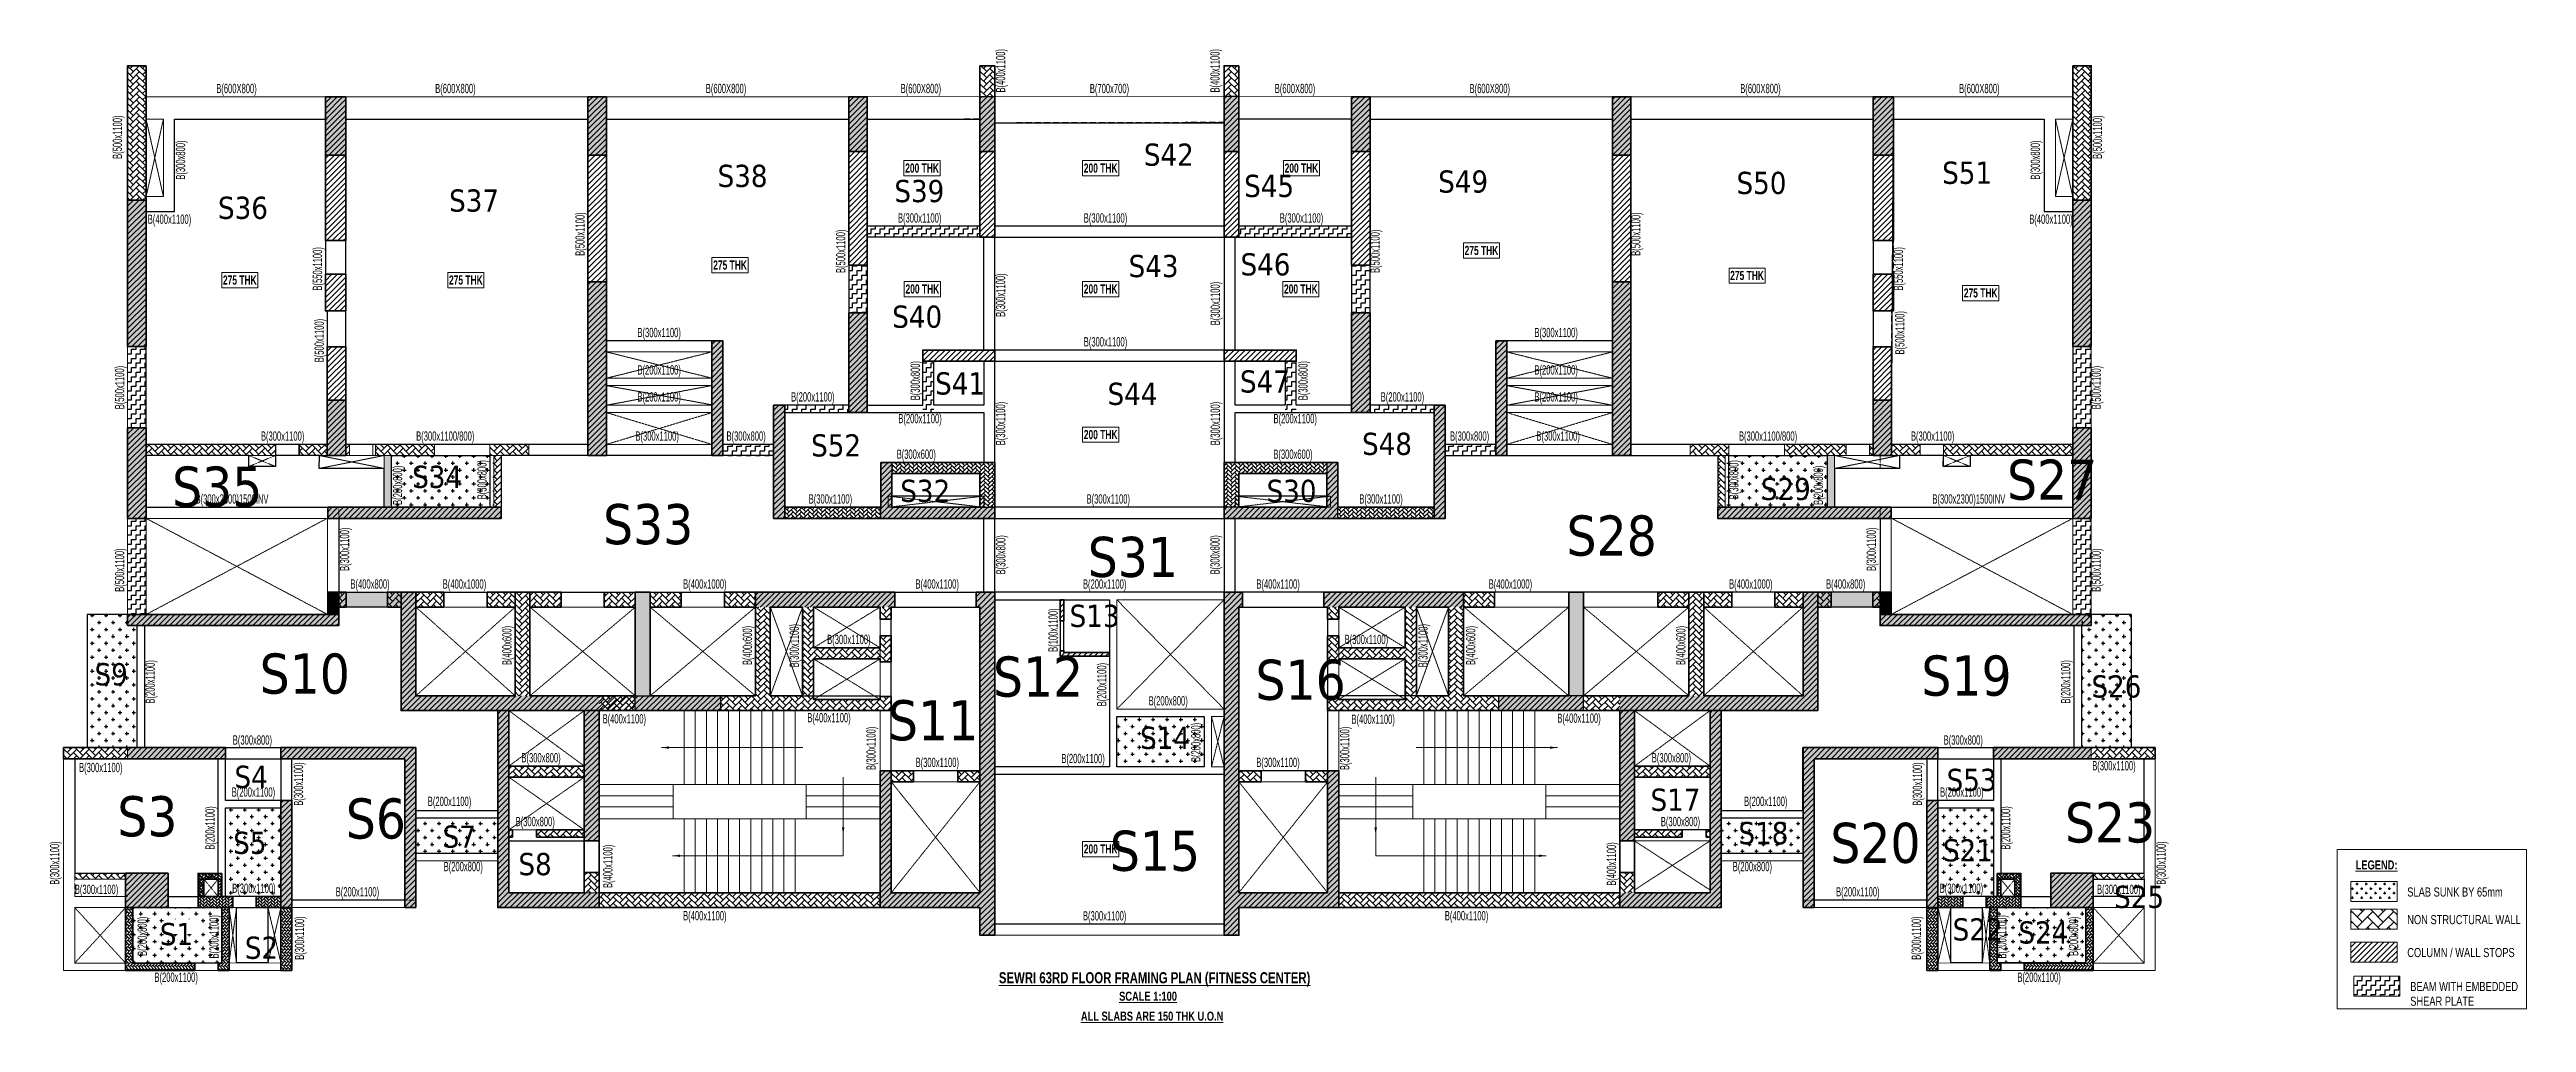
# Model space of a CAD drawing. Header units: millimetres. Extents: x 59 to 67037, y 412 to 26725.
import ezdxf

# ---------------------------------------------------------------- set-up
doc = ezdxf.new("R2010")
doc.units = ezdxf.units.MM
doc.linetypes.add('HIDDEN', pattern=[0.375, 0.25, -0.125])
for name, color, linetype, lineweight in [('A-ANNO-DIMS', 8, 'Continuous', 15), ('A-DETL-MISC', 35, 'Continuous', 15), ('A-FLOR-IDEN', 11, 'Continuous', 9), ('A-HIDD-ABVE', 8, 'HIDDEN', 20), ('G-ANNO-TEXT', 231, 'Continuous', 9), ('S-BEAM', 7, 'Continuous', 18), ('S-BEAM-IDEN', 2, 'Continuous', 9), ('S-COL HATCH', 9, 'Continuous', 0), ('S-COLS', 5, 'Continuous', 35)]:
    doc.layers.add(name, color=color, linetype=linetype, lineweight=lineweight)
doc.layers.add('changes', color=7, linetype='Continuous')
doc.layers.add('SUNK SLAB', color=8, linetype='Continuous')
doc.styles.add('Dim.s & Anno.(Misc.)', font='ARIALN.TTF')
doc.styles.add('Swis721 LtCn BT', font='swisscl.ttf', dxfattribs={"width": 0.9, "height": 233.355162})
doc.styles.add('Swis721 LtCn BT_2', font='swisscl.ttf', dxfattribs={"height": 244.992296})
doc.styles.add('Swis721 LtCn BT_B', font='', dxfattribs={"width": 0.9, "height": 246.918336})
doc.styles.get('Swis721 LtCn BT_B').set_extended_font_data('Swis721 LtCn BT', bold=True)
doc.dimstyles.new('A-GFC-100', dxfattribs={"dimscale": 100, "dimtxt": 1.75, "dimasz": 1.5, "dimexe": 1.5, "dimexo": 0, "dimgap": 1, "dimtad": 1, "dimdsep": 46, "dimtxsty": 'Dim.s & Anno.(Misc.)', "dimblk": 'ARCHTICK', "dimcen": 0, "dimdle": 1.5, "dimclrd": 256, "dimclre": 8, "dimclrt": 6, "dimazin": 2, "dimtfac": 1, "dimtix": 1, "dimtmove": 2, "dimatfit": 3, "dimfxl": 1, "dimtolj": 1, "dimlwd": -1, "dimlwe": 9, "dimarcsym": 0})
pattern_1 = [(45, (-31890644.18, 20635841.75), (-75.1300955, 75.1300955), [])]
pattern_2 = [(0, (-31352019.15, 21119978.29), (187.5, 187.5), [93.75, -281.25]), (90, (-31351972.27, 21119931.41), (-187.5, 187.5), [93.75, -281.25])]
pattern_3 = [(0, (-31352019.15, 21119978.27), (187.5, 187.5), [93.75, -281.25]), (90, (-31351972.27, 21119931.4), (-187.5, 187.5), [93.75, -281.25])]
pattern_4 = [(45, (-31792792.5, 20735559.75), (0, 169.7056275), [360, -120]), (135, (-31792707.64, 20735644.6), (1e-14, 169.7056275), [360, -120])]
pattern_5 = [(45, (-31792792.494, 20735559.75), (0, 113.13708499), [240, -80]), (135, (-31792735.926, 20735616.32), (9e-15, 113.13708499), [240, -80])]
pattern_6 = [(45, (-31792792.5, 20683630.75), (0, 169.7056275), [360, -120]), (135, (-31792707.64, 20683715.6), (1e-14, 169.7056275), [360, -120])]
pattern_7 = [(45, (-31792792.5, 20635841.75), (0, 169.7056275), [360, -120]), (135, (-31792707.64, 20635926.6), (1e-14, 169.7056275), [360, -120])]
pattern_8 = [(45, (-31609283, 20752631.54), (0, 169.7056275), [360, -120]), (135, (-31609198.14, 20752716.4), (1e-14, 169.7056275), [360, -120])]
pattern_9 = [(315, (-31091886.604, 20694843.886), (84.85281374, -1e-14), [180, -60]), (45, (-31091844.18, 20694801.46), (84.85281374, -2e-14), [180, -60])]
pattern_10 = [(0, (-31792352.74, 20733747.85), (125, 125), [125, -125]), (90, (-31792227.74, 20733747.85), (-125, 125), [125, -125])]

msp = doc.modelspace()

# ---------------------------------------------------------------- texts
at = {"layer": 'A-FLOR-IDEN', "color": 1, "char_height": 246.9, "width": 1155, "attachment_point": 2, "line_spacing_factor": 0.964267, "style": 'Swis721 LtCn BT_B'}
for s, insert in [('200 THK', (23652, 23643)), ('200 THK', (28482, 23643)), ('200 THK', (33912, 23643)), ('275 THK', (18461, 21020)), ('275 THK', (38779, 21415)), ('275 THK', (5204, 20615)), ('275 THK', (11316, 20615)), ('200 THK', (23661, 20373)), ('200 THK', (28482, 20373)), ('200 THK', (33895, 20373)), ('275 THK', (45961, 20738)), ('275 THK', (52279, 20266)), ('200 THK', (28482, 16436)), ('200 THK', (28482, 5229))]:
    msp.add_mtext(s, dxfattribs=dict(at, insert=insert))
at = {"layer": 'changes', "attachment_point": 1, "style": 'Dim.s & Anno.(Misc.)'}
for s, heights, insert, char_height in [('{\\fTahoma|b0|i0|c0|p34;S42}', [1159], (29650, 24182), 600), ('{\\fTahoma|b0|i0|c0|p34;S38}', [1159], (18124, 23608), 600), ('{\\fTahoma|b0|i0|c0|p34;S49}', [1159], (37609, 23455), 600), ('{\\fTahoma|b0|i0|c0|p34;S51}', [1159], (51237, 23693), 600), ('{\\fTahoma|b0|i0|c0|p34;S37}', [1159], (10863, 22941), 600), ('{\\fTahoma|b0|i0|c0|p34;S39}', [1159], (22904, 23198), 600), ('{\\fTahoma|b0|i0|c0|p34;S45}', [1159], (32362, 23337), 600), ('{\\fTahoma|b0|i0|c0|p34;S50}', [1159], (45676, 23418), 600), ('{\\fTahoma|b0|i0|c0|p34;S36}', [1159], (4614, 22745), 600), ('{\\fTahoma|b0|i0|c0|p34;S43}', [1159], (29238, 21170), 600), ('{\\fTahoma|b0|i0|c0|p34;S46}', [1159], (32264, 21216), 600), ('{\\fTahoma|b0|i0|c0|p34;S40}', [1159], (22846, 19801), 600), ('{\\fTahoma|b0|i0|c0|p34;S41}', [1159], (24005, 17995), 600), ('{\\fTahoma|b0|i0|c0|p34;S44}', [1159], (28668, 17714), 600), ('{\\fTahoma|b0|i0|c0|p34;S47}', [1159], (32249, 18049), 600), ('{\\fTahoma|b0|i0|c0|p34;S52}', [1159], (20653, 16320), 600), ('{\\fTahoma|b0|i0|c0|p34;S48}', [1159], (35550, 16361), 600), ('{\\fTahoma|b0|i0|c0|p34;S35}', [1159], (3373, 15447), 1084.7), ('{\\fTahoma|b0|i0|c0|p34;S34}', [1159], (9865, 15469), 600), ('{\\fTahoma|b0|i0|c0|p34;S27}', [1159], (52991, 15636), 1084.7), ('{\\fTahoma|b0|i0|c0|p34;S32}', [1159], (23064, 15090, 0), 600), ('{\\fTahoma|b0|i0|c0|p34;S30}', [1159], (32969, 15090, 0), 600), ('{\\fTahoma|b0|i0|c0|p34;S29}', [1159], (46334, 15141), 600), ('{\\fTahoma|b0|i0|c0|p34;S33}', [1159], (15026, 14432), 1084.7), ('{\\fTahoma|b0|i0|c0|p34;S28}', [1159], (41080, 14124), 1084.7), ('{\\fTahoma|b0|i0|c0|p34;S31}', [1159], (28133, 13546), 1084.7), ('{\\fTahoma|b0|i0|c0|p34;S13}', [1159], (27643, 11709), 600), ('{\\fTahoma|b0|i0|c0|p34;S9}', [1159], (1276, 10130), 600), ('{\\fTahoma|b0|i0|c0|p34;S10}', [1133], (5740, 10391), 1084.7), ('{\\fTahoma|b0|i0|c0|p34;S12}', [1159], (25569, 10310), 1084.7), ('{\\fTahoma|b0|i0|c0|p34;S16}', [1159], (32669, 10223), 1084.7), ('{\\fTahoma|b0|i0|c0|p34;S19}', [1159], (50674, 10337), 1084.7), ('{\\fTahoma|b0|i0|c0|p34;S26}', [1159], (55274, 9801), 600), ('{\\fTahoma|b0|i0|c0|p34;S11}', [1159], (22730, 9128), 1084.7), ('{\\fTahoma|b0|i0|c0|p34;S14}', [1159], (29548, 8410), 600), ('{\\fTahoma|b0|i0|c0|p34;S4}', [1159], (5060, 7356), 600), ('{\\fTahoma|b0|i0|c0|p34;S17}', [1159], (43350, 6736), 600), ('{\\fTahoma|b0|i0|c0|p34;S53}', [1159], (51358, 7273, 0), 600), ('{\\fTahoma|b0|i0|c0|p34;S3}', [1159], (1891, 6532), 1084.7), ('{\\fTahoma|b0|i0|c0|p34;S6}', [1159], (8070, 6472), 1084.7), ('{\\fTahoma|b0|i0|c0|p34;S23}', [1159], (54556, 6366), 1084.7), ('{\\fTahoma|b0|i0|c0|p34;S5}', [1159], (5026, 5571), 600), ('{\\fTahoma|b0|i0|c0|p34;S7}', [1159], (10689, 5739), 600), ('{\\fTahoma|b0|i0|c0|p34;S15}', [1159], (28731, 5599), 1084.7), ('{\\fTahoma|b0|i0|c0|p34;S18}', [1159], (45728, 5834), 600), ('{\\fTahoma|b0|i0|c0|p34;S20}', [1159], (48212, 5812), 1084.7), ('{\\fTahoma|b0|i0|c0|p34;S21}', [1159], (51257, 5368), 600), ('{\\fTahoma|b0|i0|c0|p34;S8}', [1159], (12738, 4996), 600), ('{\\fTahoma|b0|i0|c0|p34;S25}', [1159], (55886, 4109, 0), 600), ('{\\fTahoma|b0|i0|c0|p34;S1}', [1159], (3042, 3103), 600), ('{\\fTahoma|b0|i0|c0|p34;S2}', [1159], (5340, 2734, 0), 600), ('{\\fTahoma|b0|i0|c0|p34;S22}', [1159], (51521, 3230, 0), 600), ('{\\fTahoma|b0|i0|c0|p34;S24}', [1159], (53299, 3147), 600)]:
    msp.add_mtext_dynamic_manual_height_columns(s, width=6038.66, gutter_width=5424, heights=heights, dxfattribs=dict(at, insert=insert, char_height=char_height))
at = {"layer": 'G-ANNO-TEXT', "color": 7, "char_height": 244.99, "attachment_point": 1, "line_spacing_factor": 0.971848, "style": 'Swis721 LtCn BT_2'}
for s, insert, width in [('\\fSwis721 LtCn BT|b1|i0|c0|p34|;\\LLEGEND:', (62418, 4796, 0), 1299), ('SLAB SUNK BY 65mm', (63814, 4063, 0), 3845.24), ('NON STRUCTURAL WALL', (63814, 3316, 0), 3845.24), ('COLUMN / WALL STOPS', (63814, 2426, 0), 3845.24), ('BEAM WITH EMBEDDED SHEAR PLATE', (63894, 1507, 0), 3043.58)]:
    msp.add_mtext(s, dxfattribs=dict(at, insert=insert, width=width))
at = {"layer": 'G-ANNO-TEXT', "color": 6, "insert": (25730, 1772, 0), "char_height": 300, "width": 8429.78, "attachment_point": 1, "line_spacing_factor": 0.971848, "style": 'Swis721 LtCn BT_2'}
msp.add_mtext('{\\fSwis721 LtCn BT|b1|i0|c0|p34;\\LSEWRI 63RD FLOOR FRAMING PLAN (FITNESS CENTER)}', dxfattribs=at)
at = {"layer": 'G-ANNO-TEXT', "color": 1, "char_height": 244.99, "attachment_point": 1, "line_spacing_factor": 0.971848, "style": 'Swis721 LtCn BT_2'}
for s, insert, width in [('{\\fSwis721 LtCn BT|b1|i0|c0|p34;\\LALL SLABS ARE 150 THK U.O.N}', (27948, 706, 0), 3728.69), ('{\\fSwis721 LtCn BT|b1|i0|c0|p34;\\LSCALE 1:100}', (28982, 1245, 0), 1551.04)]:
    msp.add_mtext(s, dxfattribs=dict(at, insert=insert, width=width))
at = {"layer": 'S-BEAM-IDEN', "style": 'Swis721 LtCn BT', "width": 0.8}
for s, rotation, p in [('B(400x1100)', 90, (25900, 25564, 0)), ('B(400x1100)', 90, (31697, 25564, 0)), ('B(600X800)', 360, (4567, 25546, 0)), ('B(600X800)', 360, (10487, 25546, 0)), ('B(600X800)', 360, (17805, 25546, 0)), ('B(600X800)', 360, (23073, 25546, 0)), ('B(700x700)', 360, (28190, 25546, 0)), ('B(500x1100)', 90, (2018, 23767, 0)), ('B(500x1100)', 90, (55558, 23767, 0)), ('B(300x800)', 90, (3726, 23205, 0)), ('B(300x800)', 90, (53879, 23205, 0)), ('B(400x1100)', 360, (2715, 22011, 0)), ('B(500x1100)', 90, (14528, 21146, 0)), ('B(300x1100)', 360, (23001, 22046, 0)), ('B(300x1100)', 360, (28026, 22046, 0)), ('B(300x1100)', 360, (33327, 22046, 0)), ('B(500x1100)', 90, (43077, 21146, 0)), ('B(500x1100)', 90, (21578, 20681)), ('B(500x1100)', 90, (36027, 20681)), ('B(550x1100)', 90, (7428, 20207, 0)), ('B(550x1100)', 90, (50177, 20207, 0)), ('B(300x1100)', 90, (25900, 19496, 0)), ('B(300x1100)', 90, (31705, 19269, 0)), ('B(500x1100)', 90, (7475, 18267, 0)), ('B(500x1100)', 90, (50216, 18478, 0)), ('B(300x1100)', 360, (15957, 18946, 0)), ('B(300x1100)', 360, (28026, 18696, 0)), ('B(500x1100)', 90, (2078, 16996, 0)), ('B(200x1100)', 360, (15957, 17936, 0)), ('B(300x800)', 90, (23593, 17240, 0)), ('B(300x800)', 90, (34079, 17240, 0)), ('B(500x1100)', 90, (55527, 16996, 0)), ('B(200x1100)', 360, (15957, 17206, 0)), ('B(200x1100)', 360, (20111, 17206, 0)), ('B(300x1100)', 90, (25900, 16023, 0)), ('B(300x1100)', 90, (31705, 16023, 0)), ('B(200x1100)', 360, (33156, 16620, 0)), ('B(300x1100)', 360, (5775, 16146, 0)), ('B(300x1100/800)', 360, (9973, 16146, 0)), ('B(300x1100)', 360, (15903, 16146, 0)), ('B(300x800)', 360, (18365, 16146, 0)), ('B(200x800)', 90, (9594, 14411, 0)), ('B(300x800)', 90, (11878, 14562, 0)), ('B(300x600)', 360, (22965, 15656, 0)), ('B(300x600)', 360, (33151, 15656, 0)), ('B(300x800)', 90, (45727, 14562, 0)), ('B(200x800)', 90, (48011, 14411, 0)), ('B(300x2300)1500INV', 360, (4007, 14446, 0)), ('B(300x1100)', 360, (20587, 14446, 0)), ('B(300x1100)', 360, (28101, 14446, 0)), ('B(300x1100)', 360, (35476, 14446, 0)), ('B(300x2300)1500INV', 360, (50972, 14446, 0)), ('B(300x1100)', 90, (8161, 12622, 0)), ('B(300x800)', 90, (25907, 12529, 0)), ('B(300x800)', 90, (31698, 12529, 0)), ('B(300x1100)', 90, (49444, 12622, 0)), ('B(500x1100)', 90, (2078, 12059, 0)), ('B(500x1100)', 90, (55527, 12059, 0)), ('B(400x800)', 360, (8195, 12146, 0)), ('B(400x1000)', 360, (10692, 12146, 0)), ('B(400x1000)', 360, (17192, 12146, 0)), ('B(400x1100)', 360, (23475, 12146, 0)), ('B(200x1100)', 360, (28003, 12146, 0)), ('B(100x1100)', 90, (27321, 10436, 0)), ('B(400x600)', 90, (12551, 10077, 0)), ('B(400x600)', 90, (19051, 10077, 0)), ('B(300x1100)', 90, (20321, 10015, 0)), ('B(300x1100)', 360, (21087, 10646, 0)), ('B(300x1100)', 90, (37323, 10015, 0)), ('B(400x600)', 90, (38614, 10077, 0)), ('B(400x600)', 90, (44295, 10077, 0)), ('B(200x1100)', 90, (2904, 9038)), ('B(200x1100)', 90, (28636, 8962, 0)), ('B(200x1100)', 90, (54701, 9038)), ('B(400x1100)', 360, (15014, 8500, 0)), ('B(400x1100)', 360, (20549, 8529, 0)), ('B(200x800)', 360, (29778, 8986, 0)), ('B(400x1100)', 360, (35264, 8489, 0)), ('B(400x1100)', 360, (40830, 8518, 0)), ('B(300x800)', 360, (5015, 7927, 0)), ('B(300x1100)', 90, (22398, 7237, 0)), ('B(200x800)', 90, (31181, 7455, 0)), ('B(300x1100)', 90, (35207, 7237, 0)), ('B(300x1100)', 90, (6915, 6273, 0)), ('B(300x800)', 360, (12820, 7446, 0)), ('B(300x1100)', 360, (23477, 7321, 0)), ('B(200x1100)', 360, (27419, 7426, 0)), ('B(300x800)', 360, (43386, 7446, 0)), ('B(300x1100)', 90, (50690, 6273, 0)), ('B(200x1100)', 360, (4985, 6518, 0)), ('B(200x1100)', 90, (4523, 5084, 0)), ('B(200x1100)', 360, (10288, 6267, 0)), ('B(200x1100)', 90, (53081, 5084, 0)), ('B(300x800)', 360, (12662, 5721, 0)), ('B(300x1100)', 90, (322, 4136, 0)), ('B(200x800)', 360, (10716, 4504, 0)), ('B(400x1100)', 90, (15280, 4047)), ('B(400x1100)', 90, (42419, 4110)), ('B(300x1100)', 90, (57283, 4136, 0)), ('B(300x1100)', 360, (743, 3888, 0)), ('B(300x1100)', 360, (4998, 3918, 0)), ('B(200x1100)', 360, (7797, 3821, 0)), ('B(400x1100)', 360, (17192, 3174, 0)), ('B(300x1100)', 360, (28003, 3171, 0)), ('B(400x1100)', 360, (37789, 3174, 0)), ('B(200x800)', 90, (2690, 2213)), ('B(200x1100)', 90, (4631, 2143)), ('B(300x1100)', 90, (6944, 2107, 0)), ('B(300x1100)', 90, (50661, 2107, 0)), ('B(200x1100)', 90, (52974, 2143)), ('B(200x800)', 90, (54915, 2213)), ('B(200x1100)', 360, (2896, 1511, 0))]:
    msp.add_text(s, height=250, rotation=rotation, dxfattribs=at).set_placement(p)
for s, p in [('B(600X800)', (33190, 25546, 0)), ('B(600X800)', (38457, 25546, 0)), ('B(600X800)', (45776, 25546, 0)), ('B(600X800)', (51695, 25546, 0)), ('B(400x1100)', (53592, 22013, 0)), ('B(300x1100)', (40211, 18946, 0)), ('B(200x1100)', (40211, 17936, 0)), ('B(200x1100)', (36056, 17206, 0)), ('B(200x1100)', (40211, 17206, 0)), ('B(200x1100)', (23011, 16620, 0)), ('B(300x800)', (37928, 16146, 0)), ('B(300x1100)', (40265, 16146, 0)), ('B(300x1100/800)', (45742, 16146, 0)), ('B(300x1100)', (50392, 16146, 0)), ('B(400x1100)', (32693, 12146, 0)), ('B(400x1000)', (38975, 12146, 0)), ('B(400x1000)', (45475, 12146, 0)), ('B(400x800)', (48098, 12146, 0)), ('B(300x1100)', (35080, 10646, 0)), ('B(300x800)', (51277, 7927, 0)), ('B(300x1100)', (857, 7183)), ('B(300x1100)', (32690, 7321, 0)), ('B(300x1100)', (55295, 7230)), ('B(200x1100)', (51182, 6518, 0)), ('B(200x1100)', (45879, 6267, 0)), ('B(300x800)', (43630, 5721, 0)), ('B(200x800)', (45576, 4504, 0)), ('B(200x1100)', (48370, 3821, 0)), ('B(300x1100)', (51170, 3918, 0)), ('B(300x1100)', (55424, 3888, 0)), ('B(200x1100)', (53271, 1511, 0))]:
    msp.add_text(s, height=250, dxfattribs=at).set_placement(p)

# ---------------------------------------------------------------- blocks, each defined once
blk = doc.blocks.new('A$Cebf64a2d')
at = {"layer": 'S-COL HATCH', "transparency": 33554687}
h = blk.add_hatch(dxfattribs=at)
h.set_pattern_fill('ANSI31', color=256, scale=850)
h.set_pattern_definition(pattern_1)
h.paths.add_polyline_path([(7629, 22675), (7079, 22675), (7079, 18785), (7629, 18785)])
h = blk.add_hatch(dxfattribs=at)
h.set_pattern_fill('ANSI31', color=256, scale=850)
h.set_pattern_definition(pattern_1)
h.paths.add_polyline_path([(14179, 12975), (14679, 12975), (14679, 22675), (14179, 22675)])
h = blk.add_hatch(dxfattribs=at)
h.set_pattern_fill('ANSI31', color=256, scale=850)
h.set_pattern_definition(pattern_1)
h.paths.add_polyline_path([(21229, 18125), (21729, 18125), (21729, 22675), (21229, 22675)])
h = blk.add_hatch(dxfattribs=at)
h.set_pattern_fill('ANSI31', color=256, scale=850)
h.set_pattern_definition(pattern_1)
h.paths.add_polyline_path([(24779, 22681), (25179, 22681), (25179, 18875), (24779, 18875)])
h = blk.add_hatch(dxfattribs=at)
h.set_pattern_fill('ANSI31', color=256, scale=850)
h.set_pattern_definition(pattern_1)
h.paths.add_polyline_path([(31779, 22681), (31379, 22681), (31379, 18875), (31779, 18875)])
h = blk.add_hatch(dxfattribs=at)
h.set_pattern_fill('ANSI31', color=256, scale=850)
h.set_pattern_definition(pattern_1)
h.paths.add_polyline_path([(35329, 22675), (34829, 22675), (34829, 18125), (35329, 18125)])
h = blk.add_hatch(dxfattribs=at)
h.set_pattern_fill('ANSI31', color=256, scale=850)
h.set_pattern_definition(pattern_1)
h.paths.add_polyline_path([(42379, 22675), (41879, 22675), (41879, 12975), (42379, 12975)])
h = blk.add_hatch(dxfattribs=at)
h.set_pattern_fill('ANSI31', color=256, scale=850)
h.set_pattern_definition(pattern_1)
h.paths.add_polyline_path([(48929, 18785), (49479, 18785), (49479, 22675), (48929, 22675)])
h = blk.add_hatch(dxfattribs=at)
h.set_pattern_fill('ANSI31', color=256, scale=850)
h.set_pattern_definition(pattern_1)
h.paths.add_polyline_path([(2229, 19876), (1729, 19876), (1729, 15926), (2229, 15926)])
h = blk.add_hatch(dxfattribs=at)
h.set_pattern_fill('ANSI31', color=256, scale=850)
h.set_pattern_definition(pattern_1)
h.paths.add_polyline_path([(54329, 19876), (54829, 19876), (54829, 15926), (54329, 15926)])
h = blk.add_hatch(dxfattribs=at)
h.set_pattern_fill('ANSI31', color=256, scale=850)
h.set_pattern_definition(pattern_1)
h.paths.add_polyline_path([(7629, 17875), (7079, 17875), (7079, 16885), (7629, 16885)])
h = blk.add_hatch(dxfattribs=at)
h.set_pattern_fill('ANSI31', color=256, scale=850)
h.set_pattern_definition(pattern_1)
h.paths.add_polyline_path([(48929, 16885), (49479, 16885), (49479, 17875), (48929, 17875)])
h = blk.add_hatch(dxfattribs=at)
h.set_pattern_fill('ANSI31', color=256, scale=850)
h.set_pattern_definition(pattern_1)
h.paths.add_polyline_path([(21729, 16835), (21229, 16835), (21229, 14135), (21729, 14135)])
h = blk.add_hatch(dxfattribs=at)
h.set_pattern_fill('ANSI31', color=256, scale=850)
h.set_pattern_definition(pattern_1)
h.paths.add_polyline_path([(34829, 14135), (35329, 14135), (35329, 16835), (34829, 16835)])
h = blk.add_hatch(dxfattribs=at)
h.set_pattern_fill('ANSI31', color=256, scale=850)
h.set_pattern_definition(pattern_1)
h.paths.add_polyline_path([(17529, 12975), (17829, 12975), (17829, 16075), (17529, 16075)])
h = blk.add_hatch(dxfattribs=at)
h.set_pattern_fill('ANSI31', color=256, scale=850)
h.set_pattern_definition(pattern_1)
h.paths.add_polyline_path([(39029, 16075), (38729, 16075), (38729, 12975), (39029, 12975)])
h = blk.add_hatch(dxfattribs=at)
h.set_pattern_fill('ANSI31', color=256, scale=850)
h.set_pattern_definition(pattern_1)
h.paths.add_polyline_path([(7629, 15675), (7629, 15675), (7629, 15775), (7629, 15915), (7129, 15915), (7129, 12975), (7629, 12975)])
h = blk.add_hatch(dxfattribs=at)
h.set_pattern_fill('ANSI31', color=256, scale=850)
h.set_pattern_definition(pattern_1)
h.paths.add_polyline_path([(25179, 15825), (23229, 15825), (23229, 15525), (25179, 15525)])
h = blk.add_hatch(dxfattribs=at)
h.set_pattern_fill('ANSI31', color=256, scale=850)
h.set_pattern_definition(pattern_1)
h.paths.add_polyline_path([(31379, 15825), (33329, 15825), (33329, 15525), (31379, 15525)])
h = blk.add_hatch(dxfattribs=at)
h.set_pattern_fill('ANSI31', color=256, scale=850)
h.set_pattern_definition(pattern_1)
h.paths.add_polyline_path([(48929, 15675), (48929, 15675), (48929, 15775), (48929, 15915), (49429, 15915), (49429, 12975), (48929, 12975)])
h = blk.add_hatch(dxfattribs=at)
h.set_pattern_fill('ANSI31', color=256, scale=850)
h.set_pattern_definition(pattern_1)
h.paths.add_polyline_path([(19499, 14335), (19199, 14335), (19199, 11275), (19499, 11275), (19499, 11575)])
h = blk.add_hatch(dxfattribs=at)
h.set_pattern_fill('ANSI31', color=256, scale=850)
h.set_pattern_definition(pattern_1)
h.paths.add_polyline_path([(37059, 14335), (37359, 14335), (37359, 11275), (37059, 11275), (37059, 11575)])
h = blk.add_hatch(dxfattribs=at)
h.set_pattern_fill('ANSI31', color=256, scale=850)
h.set_pattern_definition(pattern_1)
h.paths.add_polyline_path([(1729, 11275), (2229, 11275), (2229, 13726), (1729, 13726)])
h = blk.add_hatch(dxfattribs=at)
h.set_pattern_fill('ANSI31', color=256, scale=850)
h.set_pattern_definition(pattern_1)
h.paths.add_polyline_path([(54829, 13726), (54329, 13726), (54329, 11275), (54829, 11275)])
h = blk.add_hatch(dxfattribs=at)
h.set_pattern_fill('ANSI31', color=256, scale=850)
h.set_pattern_definition(pattern_1)
h.paths.add_polyline_path([(22099, 12785), (22399, 12785), (22399, 11575), (25179, 11575), (25179, 11275), (22099, 11275)])
h = blk.add_hatch(dxfattribs=at)
h.set_pattern_fill('ANSI31', color=256, scale=850)
h.set_pattern_definition(pattern_1)
h.paths.add_polyline_path([(34459, 12785), (34159, 12785), (34159, 11575), (31379, 11575), (31379, 11275), (34459, 11275)])
h = blk.add_hatch(dxfattribs=at)
h.set_pattern_fill('ANSI31', color=256, scale=850)
h.set_pattern_definition(pattern_1)
h.paths.add_polyline_path([(11829, 11575), (11629, 11575), (7439, 11575), (7439, 11275), (11829, 11275)])
h.paths.add_polyline_path([(7439, 11575), (7140, 11575), (7140, 11275), (7439, 11275)])
h = blk.add_hatch(dxfattribs=at)
h.set_pattern_fill('ANSI31', color=256, scale=850)
h.set_pattern_definition(pattern_1)
h.paths.add_polyline_path([(44729, 11575), (44929, 11575), (49119, 11575), (49119, 11275), (44729, 11275)])
h.paths.add_polyline_path([(49119, 11575), (49419, 11575), (49419, 11275), (49119, 11275)])
h = blk.add_hatch(dxfattribs=at)
h.set_pattern_fill('ANSI31', color=256, scale=850)
h.set_pattern_definition(pattern_1)
h.paths.add_polyline_path([(7140, 8675), (7439, 8675), (7439, 9275), (7140, 9275)])
h = blk.add_hatch(dxfattribs=at)
h.set_pattern_fill('ANSI31', color=256, scale=850)
h.set_pattern_definition(pattern_1)
h.paths.add_polyline_path([(14479, 6075), (14479, 6475), (9525, 6475), (9525, 9275), (9125, 9275), (9125, 6075)])
h = blk.add_hatch(dxfattribs=at)
h.set_pattern_fill('ANSI31', color=256, scale=850)
h.set_pattern_definition(pattern_1)
h.paths.add_polyline_path([(18709, 9275), (22479, 9275), (22479, 8875), (18709, 8875)])
h = blk.add_hatch(dxfattribs=at)
h.set_pattern_fill('ANSI31', color=256, scale=850)
h.set_pattern_definition(pattern_1)
h.paths.add_polyline_path([(22379, 4450), (22079, 4450), (22079, 1150), (22079, 750), (24779, 750), (24779, 0), (25179, 0), (25179, 1150), (25179, 1150), (25179, 9275), (24679, 9275), (24679, 8875), (24779, 8875), (24779, 1150), (24779, 1150), (22379, 1150), (22379, 1150)])
h = blk.add_hatch(dxfattribs=at)
h.set_pattern_fill('ANSI31', color=256, scale=850)
h.set_pattern_definition(pattern_1)
h.paths.add_polyline_path([(27049, 9075), (26949, 9075), (26949, 8505), (27049, 8505)])
h = blk.add_hatch(dxfattribs=at)
h.set_pattern_fill('ANSI31', color=256, scale=850)
h.set_pattern_definition(pattern_1)
h.paths.add_polyline_path([(34179, 4450), (34479, 4450), (34479, 1150), (34479, 750), (31779, 750), (31779, 0), (31379, 0), (31379, 1150), (31379, 1150), (31379, 9275), (31879, 9275), (31879, 8875), (31779, 8875), (31779, 1150), (31779, 1150), (34179, 1150), (34179, 1150)])
h = blk.add_hatch(dxfattribs=at)
h.set_pattern_fill('ANSI31', color=256, scale=850)
h.set_pattern_definition(pattern_1)
h.paths.add_polyline_path([(37849, 9275), (34079, 9275), (34079, 8875), (37849, 8875)])
h = blk.add_hatch(dxfattribs=at)
h.set_pattern_fill('ANSI31', color=256, scale=850)
h.set_pattern_definition(pattern_1)
h.paths.add_polyline_path([(42079, 6075), (42079, 6475), (47034, 6475), (47034, 9275), (47434, 9275), (47434, 6075)])
h = blk.add_hatch(dxfattribs=at)
h.set_pattern_fill('ANSI31', color=256, scale=850)
h.set_pattern_definition(pattern_1)
h.paths.add_polyline_path([(49419, 9275), (49119, 9275), (49119, 8675), (49419, 8675)])
h = blk.add_hatch(dxfattribs=at)
h.set_pattern_fill('ANSI31', color=256, scale=850)
h.set_pattern_definition(pattern_1)
h.paths.add_polyline_path([(1729, 8675), (1729, 8375), (7439, 8375), (7439, 8675)])
h = blk.add_hatch(dxfattribs=at)
h.set_pattern_fill('ANSI31', color=256, scale=850)
h.set_pattern_definition(pattern_1)
h.paths.add_polyline_path([(49119, 8675), (49119, 8375), (54829, 8375), (54829, 8675)])
h = blk.add_hatch(dxfattribs=at)
h.set_pattern_fill('ANSI31', color=256, scale=850)
h.set_pattern_definition(pattern_1)
h.paths.add_polyline_path([(28279, 7645), (27049, 7645), (27049, 7695), (26949, 7695), (26949, 7545), (28279, 7545)])
h = blk.add_hatch(dxfattribs=at)
h.set_pattern_fill('ANSI31', color=256, scale=850)
h.set_pattern_definition(pattern_1)
h.paths.add_polyline_path([(12039, 6075), (11739, 6075), (11739, 750), (12039, 750), (14479, 750), (14479, 1150), (12039, 1150), (12039, 2850), (12039, 2850), (12039, 2850)])
h = blk.add_hatch(dxfattribs=at)
h.set_pattern_fill('ANSI31', color=256, scale=850)
h.set_pattern_definition(pattern_1)
h.paths.add_polyline_path([(14479, 6075), (14079, 6075), (14079, 6075), (14079, 4575), (14079, 4575), (14079, 4275), (14079, 2550), (14479, 2550)])
h = blk.add_hatch(dxfattribs=at)
h.set_pattern_fill('ANSI31', color=256, scale=850)
h.set_pattern_definition(pattern_1)
h.paths.add_polyline_path([(15459, 6475), (14479, 6475), (14479, 6075), (15459, 6075)])
h = blk.add_hatch(dxfattribs=at)
h.set_pattern_fill('ANSI31', color=256, scale=850)
h.set_pattern_definition(pattern_1)
h.paths.add_polyline_path([(15459, 6475), (17759, 6475), (17759, 6075), (15459, 6075)])
h = blk.add_hatch(dxfattribs=at)
h.set_pattern_fill('ANSI31', color=256, scale=850)
h.set_pattern_definition(pattern_1)
h.paths.add_polyline_path([(41099, 6475), (38799, 6475), (38799, 6075), (41099, 6075)])
h = blk.add_hatch(dxfattribs=at)
h.set_pattern_fill('ANSI31', color=256, scale=850)
h.set_pattern_definition(pattern_1)
h.paths.add_polyline_path([(42079, 6075), (42479, 6075), (42479, 6075), (42479, 4575), (42479, 4575), (42479, 4275), (42479, 2550), (42079, 2550)])
h = blk.add_hatch(dxfattribs=at)
h.set_pattern_fill('ANSI31', color=256, scale=850)
h.set_pattern_definition(pattern_1)
h.paths.add_polyline_path([(44519, 6075), (44819, 6075), (44819, 750), (44519, 750), (42079, 750), (42079, 1150), (44519, 1150), (44519, 2850), (44519, 2850), (44519, 2850)])
h = blk.add_hatch(dxfattribs=at)
h.set_pattern_fill('ANSI31', color=256, scale=850)
h.set_pattern_definition(pattern_1)
h.paths.add_polyline_path([(4375, 5075), (1729, 5075), (1729, 4775), (4375, 4775)])
h = blk.add_hatch(dxfattribs=at)
h.set_pattern_fill('ANSI31', color=256, scale=850)
h.set_pattern_definition(pattern_1)
h.paths.add_polyline_path([(9525, 5075), (5875, 5075), (5875, 4775), (9225, 4775), (9225, 750), (9525, 750)])
h = blk.add_hatch(dxfattribs=at)
h.set_pattern_fill('ANSI31', color=256, scale=850)
h.set_pattern_definition(pattern_1)
h.paths.add_polyline_path([(47034, 5075), (50684, 5075), (50684, 4775), (47334, 4775), (47334, 750), (47034, 750)])
h = blk.add_hatch(dxfattribs=at)
h.set_pattern_fill('ANSI31', color=256, scale=850)
h.set_pattern_definition(pattern_1)
h.paths.add_polyline_path([(52184, 5075), (54829, 5075), (54829, 4775), (52184, 4775)])
h = blk.add_hatch(dxfattribs=at)
h.set_pattern_fill('ANSI31', color=256, scale=850)
h.set_pattern_definition(pattern_1)
h.paths.add_polyline_path([(54829, 5075), (52184, 5075), (52184, 4775), (54829, 4775)])
h = blk.add_hatch(dxfattribs=at)
h.set_pattern_fill('ANSI31', color=256, scale=850)
h.set_pattern_definition(pattern_1)
h.paths.add_polyline_path([(6175, 3648), (5875, 3648), (5875, 750), (6175, 750)])
h = blk.add_hatch(dxfattribs=at)
h.set_pattern_fill('ANSI31', color=256, scale=850)
h.set_pattern_definition(pattern_1)
h.paths.add_polyline_path([(50384, 3648), (50684, 3648), (50684, 750), (50384, 750)])
h = blk.add_hatch(dxfattribs=at)
h.set_pattern_fill('ANSI31', color=256, scale=850)
h.set_pattern_definition(pattern_1)
h.paths.add_polyline_path([(2825, 1675), (1675, 1675), (1675, 750), (2825, 750)])
h = blk.add_hatch(dxfattribs=at)
h.set_pattern_fill('ANSI31', color=256, scale=850)
h.set_pattern_definition(pattern_1)
h.paths.add_polyline_path([(53734, 750), (54884, 750), (54884, 1675), (53734, 1675)])
at = {"layer": 'changes'}
for p, q in [((24779, 22681), (25179, 22681)), ((31779, 22681), (31379, 22681)), ((25179, 11575), (25179, 11275)), ((31379, 11575), (31379, 11275))]:
    blk.add_line(p, q, dxfattribs=at)
at = {"layer": 'changes', "elevation": 0}
for points in [[(22099, 12785), (22399, 12785), (22399, 11575), (25179, 11575), (25179, 11275), (22099, 11275)], [(34459, 12785), (34159, 12785), (34159, 11575), (31379, 11575), (31379, 11275), (34459, 11275)], [(15459, 6475), (17759, 6475), (17759, 6075), (15459, 6075)], [(41099, 6475), (38799, 6475), (38799, 6075), (41099, 6075)]]:
    blk.add_lwpolyline(points, close=True, dxfattribs=at)
at = {"layer": 'S-BEAM', "color": 5, "elevation": 0}
for points in [[(5729, 13276), (2231, 13276), (2231, 12976), (5729, 12976)], [(6359, 13275), (7129, 13275), (7129, 12974), (6359, 12974)], [(7629, 13275), (7730, 13275), (7730, 12975), (7629, 12975)], [(8360, 13275), (10029, 13275), (10029, 12975), (8360, 12975)], [(11529, 13275), (12579, 13275), (12579, 12975), (11529, 12975)], [(11629, 12975), (11829, 12975), (11829, 11575), (11629, 11575)], [(45029, 13275), (43979, 13275), (43979, 12975), (45029, 12975)], [(44929, 12975), (44729, 12975), (44729, 11575), (44929, 11575)], [(48199, 13275), (46529, 13275), (46529, 12975), (48199, 12975)], [(48929, 13275), (48829, 13275), (48829, 12975), (48929, 12975)], [(50200, 13275), (49429, 13275), (49429, 12974), (50200, 12974)], [(50830, 13276), (54328, 13276), (54328, 12976), (50830, 12976)], [(300, 1675), (1675, 1675), (1675, 1515), (300, 1515)], [(4175, 1675), (4175, 1515), (3795, 1515), (3795, 1048), (3635, 1048), (3635, 1675)], [(52384, 1675), (52384, 1515), (52764, 1515), (52764, 1048), (52924, 1048), (52924, 1675)], [(56259, 1675), (54884, 1675), (54884, 1515), (56259, 1515)]]:
    blk.add_lwpolyline(points, close=True, dxfattribs=at)
at = {"layer": 'S-COL HATCH'}
for p, q in [((22399, 12485), (22399, 12785)), ((34159, 12485), (34159, 12785))]:
    blk.add_line(p, q, dxfattribs=at)
at = {"layer": 'S-COL HATCH', "transparency": 33554687}
for p, q in [((1729, 5075), (1729, 4775)), ((54829, 5075), (54829, 4775))]:
    blk.add_line(p, q, dxfattribs=at)
at = {"layer": 'S-COLS'}
for p, q in [((2229, 23515), (2229, 23515)), ((54329, 23515), (54329, 23515)), ((2229, 19876), (1729, 19876)), ((54329, 19876), (54829, 19876)), ((7140, 11275, 0), (7140, 11575, 0)), ((19499, 11575), (19499, 11275)), ((37059, 11575), (37059, 11275)), ((49419, 11275, 0), (49419, 11575, 0)), ((9525, 5075), (5875, 5075)), ((5875, 5075), (5875, 4775)), ((5875, 4775), (9225, 4775)), ((9225, 4775), (9225, 750)), ((9525, 5075), (9525, 750)), ((47034, 5075), (47034, 750)), ((47034, 5075), (50684, 5075)), ((50684, 4775), (47334, 4775)), ((47334, 4775), (47334, 750)), ((50684, 5075), (50684, 4775)), ((22079, 4450), (22079, 1150)), ((22379, 4450), (22379, 1150)), ((34179, 4450), (34179, 1150)), ((34479, 4450), (34479, 1150)), ((14079, 2550), (14479, 2550)), ((42479, 2550), (42079, 2550)), ((14079, 1700), (14479, 1700)), ((42479, 1700), (42079, 1700)), ((9525, 750), (9225, 750)), ((22079, 1150), (22079, 750)), ((34479, 1150), (34479, 750)), ((47034, 750), (47334, 750))]:
    blk.add_line(p, q, dxfattribs=at)
at = {"layer": 'S-COLS', "elevation": 0}
for points in [[(2229, 23515), (2229, 15926), (1729, 15926), (1729, 23515)], [(24779, 23515), (25179, 23515), (25179, 18875), (24779, 18875)], [(31779, 23515), (31379, 23515), (31379, 18875), (31779, 18875)], [(54329, 23515), (54329, 15926), (54829, 15926), (54829, 23515)], [(7079, 22675), (7629, 22675), (7629, 18785), (7079, 18785)], [(14179, 12975), (14679, 12975), (14679, 22675), (14179, 22675)], [(21229, 18125), (21729, 18125), (21729, 22675), (21229, 22675)], [(35329, 18125), (34829, 18125), (34829, 22675), (35329, 22675)], [(42379, 12975), (41879, 12975), (41879, 22675), (42379, 22675)], [(49479, 22675), (48929, 22675), (48929, 18785), (49479, 18785)], [(7079, 17875), (7629, 17875), (7629, 16885), (7079, 16885)], [(49479, 17875), (48929, 17875), (48929, 16885), (49479, 16885)], [(21229, 16835), (21229, 14135), (21729, 14135), (21729, 16835)], [(35329, 16835), (35329, 14135), (34829, 14135), (34829, 16835)], [(17529, 16075), (17829, 16075), (17829, 12975), (17529, 12975)], [(39029, 16075), (38729, 16075), (38729, 12975), (39029, 12975)], [(25179, 15825), (23229, 15825), (23229, 15525), (25179, 15525)], [(31379, 15825), (33329, 15825), (33329, 15525), (31379, 15525)], [(19199, 14335), (19199, 11275), (25179, 11275), (25179, 12785), (22099, 12785), (22099, 11575), (19499, 11575), (19499, 14335), (19199, 14335)], [(37359, 14335), (37359, 11275), (31379, 11275), (31379, 12785), (34459, 12785), (34459, 11575), (37059, 11575), (37059, 14335), (37359, 14335)], [(1729, 13726), (2229, 13726), (2229, 11275), (1729, 11275)], [(54829, 13726), (54329, 13726), (54329, 11275), (54829, 11275)], [(24779, 12485), (22399, 12485), (22399, 11575), (24779, 11575)], [(31779, 12485), (34159, 12485), (34159, 11575), (31779, 11575)], [(19109, 6475), (19979, 6475), (19979, 8875), (19109, 8875)], [(26949, 8505), (27049, 8505), (27049, 9075), (26949, 9075)], [(37449, 6475), (36579, 6475), (36579, 8875), (37449, 8875)], [(1729, 8375), (7439, 8375), (7439, 8675), (1729, 8675)], [(54829, 8375), (49119, 8375), (49119, 8675), (54829, 8675)], [(0, 5075), (4375, 5075), (4375, 4775), (0, 4775)], [(56559, 5075), (52184, 5075), (52184, 4775), (56559, 4775)], [(14079, 4575), (12039, 4575), (12039, 4275), (14079, 4275)], [(42479, 4575), (44519, 4575), (44519, 4275), (42479, 4275)], [(5875, 3648), (6175, 3648), (6175, 750), (5875, 750)], [(50684, 3648), (50384, 3648), (50384, 750), (50684, 750)], [(1675, 750), (2825, 750), (2825, 1675), (1675, 1675)], [(54884, 750), (53734, 750), (53734, 1675), (54884, 1675)]]:
    blk.add_lwpolyline(points, close=True, dxfattribs=at)
for points in [[(7129, 12975), (7129, 15915), (7629, 15915), (7629, 12975), (7079, 12975)], [(49429, 12975), (49429, 15915), (48929, 15915), (48929, 12975), (49479, 12975)], [(7140, 11275), (11829, 11275), (11829, 11575), (7140, 11575)], [(49419, 11275), (44729, 11275), (44729, 11575), (49419, 11575)], [(18709, 9275), (22479, 9275), (22479, 8875), (22379, 8875), (22379, 8550), (22079, 8550), (22079, 8875), (21179, 8875), (20279, 8875), (20279, 7775), (22079, 7775), (22079, 8100), (22379, 8100), (22379, 7398), (22079, 7398), (22079, 7475), (20279, 7475), (20279, 6375), (21179, 6375), (22079, 6375), (22079, 6453), (22379, 6453), (22379, 6075), (20279, 6075), (20279, 6075), (9125, 6075), (9125, 9275), (9525, 9275), (9525, 6475), (12209, 6475), (12209, 9275)], [(12209, 9275), (12609, 9275)], [(12609, 9275), (12609, 6475), (15459, 6475), (15459, 9275)], [(15459, 9275), (15859, 9275)], [(15859, 9275), (15859, 6475), (18709, 6475), (18709, 9275)], [(25179, 1150), (25179, 9275), (24679, 9275), (24679, 8875), (24779, 8875), (24779, 1150), (22379, 1150)], [(31379, 1150), (31379, 9275), (31879, 9275), (31879, 8875), (31779, 8875), (31779, 1150), (34179, 1150)], [(37849, 9275), (34079, 9275), (34079, 8875), (34179, 8875), (34179, 8550), (34479, 8550), (34479, 8875), (35379, 8875), (36279, 8875), (36279, 7775), (34479, 7775), (34479, 8100), (34179, 8100), (34179, 7398), (34479, 7398), (34479, 7475), (36279, 7475), (36279, 6375), (35379, 6375), (34479, 6375), (34479, 6453), (34179, 6453), (34179, 6075), (36279, 6075), (36279, 6075), (47434, 6075), (47434, 9275), (47034, 9275), (47034, 6475), (44349, 6475), (44349, 9275)], [(40699, 9275), (40699, 6475), (37849, 6475), (37849, 9275)], [(41099, 9275), (40699, 9275)], [(43949, 9275), (43949, 6475), (41099, 6475), (41099, 9275)], [(44349, 9275), (43949, 9275)], [(26949, 7695), (26949, 7545), (28279, 7545), (28279, 7645), (27049, 7645), (27049, 7695), (26949, 7695)], [(11739, 6075), (11739, 750), (12039, 750)], [(12039, 1150), (12039, 6075)], [(14079, 6075), (14079, 1150)], [(14079, 750), (14479, 750), (14479, 6075)], [(42479, 750), (42079, 750), (42079, 6075)], [(42479, 6075), (42479, 1150)], [(44819, 6075), (44819, 750), (44519, 750)], [(44519, 1150), (44519, 6075)], [(22379, 4150), (22979, 4150), (22979, 4450), (22079, 4450)], [(24779, 4150), (24179, 4150), (24179, 4450), (24779, 4450)], [(31779, 4150), (32379, 4150), (32379, 4450), (31779, 4450)], [(34179, 4150), (33579, 4150), (33579, 4450), (34479, 4450)], [(12139, 2850), (12039, 2850)], [(12139, 2650), (12139, 2850)], [(12789, 2850), (12789, 2650)], [(14079, 2850), (12789, 2850)], [(42479, 2850), (43769, 2850)], [(43769, 2850), (43769, 2650)], [(44419, 2650), (44419, 2850)], [(44419, 2850), (44519, 2850)], [(12039, 2650), (12139, 2650)], [(12789, 2650), (14079, 2650)], [(43769, 2650), (42479, 2650)], [(44519, 2650), (44419, 2650)], [(14079, 1150), (12039, 1150)], [(12039, 750), (14079, 750)], [(22079, 1150), (14479, 1150), (14479, 750), (24779, 750)], [(24779, 750), (24779, 0), (25179, 0), (25179, 1150)], [(31779, 750), (31779, 0), (31379, 0), (31379, 1150)], [(34479, 1150), (42079, 1150), (42079, 750), (31779, 750)], [(42479, 1150), (44519, 1150)], [(44519, 750), (42479, 750)]]:
    blk.add_lwpolyline(points, dxfattribs=at)
at = {"layer": 'S-COLS', "color": 5, "elevation": 0}
for points in [[(7140, 9275), (7439, 9275), (7439, 8675), (7140, 8675)], [(49419, 9275), (49119, 9275), (49119, 8675), (49419, 8675)]]:
    blk.add_lwpolyline(points, close=True, dxfattribs=at)
blk = doc.blocks.new('_ARCHTICK')
at = {"color": 0, "linetype": 'ByBlock', "const_width": 0.15}
blk.add_lwpolyline([(-0.5, -0.5), (0.5, 0.5)], dxfattribs=at)
blk = doc.blocks.new('A$C2f35dc8c')
at = {"layer": 'S-COL HATCH'}
h = blk.add_hatch(dxfattribs=at)
h.set_pattern_fill('AR-HBONE', color=256, scale=30)
h.set_pattern_definition(pattern_4)
h.paths.add_polyline_path([(1729, 23515), (2229, 23515), (2229, 19876), (1729, 19876)])
h = blk.add_hatch(dxfattribs=at)
h.set_pattern_fill('AR-HBONE', color=256, scale=30)
h.set_pattern_definition(pattern_4)
h.paths.add_polyline_path([(25179, 23515), (24779, 23515), (24779, 22681), (24779, 22681), (25179, 22681)])
h = blk.add_hatch(dxfattribs=at)
h.set_pattern_fill('AR-HBONE', color=256, scale=30)
h.set_pattern_definition(pattern_4)
h.paths.add_polyline_path([(31379, 23515), (31779, 23515), (31779, 22681), (31779, 22681), (31379, 22681)])
h = blk.add_hatch(dxfattribs=at)
h.set_pattern_fill('AR-HBONE', color=256, scale=30)
h.set_pattern_definition(pattern_4)
h.paths.add_polyline_path([(54829, 23515), (54329, 23515), (54329, 19876), (54829, 19876)])
at = {"layer": 'S-COL HATCH', "transparency": 33554687}
h = blk.add_hatch(color=256, dxfattribs=at)
h.dxf.hatch_style = 1
h.paths.add_polyline_path([(7079, 21100), (7629, 21100), (7629, 22675), (7079, 22675)])
h = blk.add_hatch(color=256, dxfattribs=at)
h.dxf.hatch_style = 1
h.paths.add_polyline_path([(14679, 22675), (14179, 22675), (14179, 21100), (14679, 21100)])
h = blk.add_hatch(color=256, dxfattribs=at)
h.dxf.hatch_style = 1
h.paths.add_polyline_path([(21229, 21200), (21729, 21200), (21729, 22675), (21229, 22675)])
h = blk.add_hatch(color=256, dxfattribs=at)
h.dxf.hatch_style = 1
h.paths.add_polyline_path([(24779, 22681), (25179, 22681), (25179, 21200), (24779, 21200)])
h = blk.add_hatch(color=256, dxfattribs=at)
h.dxf.hatch_style = 1
h.paths.add_polyline_path([(31779, 22681), (31379, 22681), (31379, 21200), (31779, 21200)])
h = blk.add_hatch(color=256, dxfattribs=at)
h.dxf.hatch_style = 1
h.paths.add_polyline_path([(34829, 21200), (35329, 21200), (35329, 22675), (34829, 22675)])
h = blk.add_hatch(color=256, dxfattribs=at)
h.dxf.hatch_style = 1
h.paths.add_polyline_path([(42379, 22675), (41879, 22675), (41879, 21100), (42379, 21100)])
h = blk.add_hatch(color=256, dxfattribs=at)
h.dxf.hatch_style = 1
h.paths.add_polyline_path([(48929, 21100), (49479, 21100), (49479, 22675), (48929, 22675)])
h = blk.add_hatch(color=256, dxfattribs=at)
h.dxf.hatch_style = 1
h.paths.add_polyline_path([(2229, 19876), (1729, 19876), (1729, 15926), (2229, 15926)])
h = blk.add_hatch(color=256, dxfattribs=at)
h.dxf.hatch_style = 1
h.paths.add_polyline_path([(54329, 19876), (54829, 19876), (54829, 15926), (54329, 15926)])
h = blk.add_hatch(color=256, dxfattribs=at)
h.dxf.hatch_style = 1
h.paths.add_polyline_path([(14179, 17675), (14679, 17675), (14679, 12975), (14179, 12975)])
h = blk.add_hatch(color=256, dxfattribs=at)
h.dxf.hatch_style = 1
h.paths.add_polyline_path([(41879, 17675), (42379, 17675), (42379, 12975), (41879, 12975)])
h = blk.add_hatch(color=256, dxfattribs=at)
h.dxf.hatch_style = 1
h.paths.add_polyline_path([(21729, 16835), (21229, 16835), (21229, 14135), (21729, 14135)])
h = blk.add_hatch(color=256, dxfattribs=at)
h.dxf.hatch_style = 1
h.paths.add_polyline_path([(34829, 14135), (35329, 14135), (35329, 16835), (34829, 16835)])
h = blk.add_hatch(color=256, dxfattribs=at)
h.dxf.hatch_style = 1
h.paths.add_polyline_path([(17529, 12975), (17829, 12975), (17829, 16075), (17529, 16075)])
h = blk.add_hatch(color=256, dxfattribs=at)
h.dxf.hatch_style = 1
h.paths.add_polyline_path([(39029, 16075), (38729, 16075), (38729, 12975), (39029, 12975)])
h = blk.add_hatch(color=256, dxfattribs=at)
h.dxf.hatch_style = 1
h.paths.add_polyline_path([(7629, 14408), (7629, 14464), (7629, 14475), (7129, 14475), (7129, 12975), (7629, 12975)])
h = blk.add_hatch(color=256, dxfattribs=at)
h.dxf.hatch_style = 1
h.paths.add_polyline_path([(19499, 14335), (19199, 14335), (19199, 11275), (19499, 11275), (19499, 11575)])
h = blk.add_hatch(color=256, dxfattribs=at)
h.dxf.hatch_style = 1
h.paths.add_polyline_path([(37059, 14335), (37359, 14335), (37359, 11275), (37059, 11275), (37059, 11575)])
h = blk.add_hatch(color=256, dxfattribs=at)
h.dxf.hatch_style = 1
h.paths.add_polyline_path([(48929, 14475), (48929, 14464), (48929, 14475), (49429, 14475), (49429, 12975), (48929, 12975)])
h = blk.add_hatch(color=256, dxfattribs=at)
h.dxf.hatch_style = 1
h.paths.add_polyline_path([(1729, 11275), (2229, 11275), (2229, 13726), (1729, 13726)])
h = blk.add_hatch(color=256, dxfattribs=at)
h.dxf.hatch_style = 1
h.paths.add_polyline_path([(54829, 13726), (54329, 13726), (54329, 11275), (54829, 11275)])
at = {"layer": 'S-COL HATCH'}
h = blk.add_hatch(dxfattribs=at)
h.set_pattern_fill('AR-HBONE', color=256, scale=30)
h.set_pattern_definition(pattern_4)
h.paths.add_polyline_path([(5739, 13275), (2231, 13275), (2231, 12976), (5739, 12976)])
h = blk.add_hatch(dxfattribs=at)
h.set_pattern_fill('AR-HBONE', color=256, scale=30)
h.set_pattern_definition(pattern_4)
h.paths.add_polyline_path([(7129, 13275), (6379, 13275), (6379, 12974), (6910, 12974), (6910, 12975), (7129, 12975)])
h = blk.add_hatch(dxfattribs=at)
h.set_pattern_fill('AR-HBONE', color=256, scale=30)
h.set_pattern_definition(pattern_4)
h.paths.add_polyline_path([(7730, 13275), (7629, 13275), (7629, 12975), (7730, 12975)])
h = blk.add_hatch(dxfattribs=at)
h.set_pattern_fill('AR-HBONE', color=256, scale=30)
h.set_pattern_definition(pattern_4)
h.paths.add_polyline_path([(10029, 13275), (8430, 13275), (8430, 12975), (10029, 12975)])
h = blk.add_hatch(dxfattribs=at)
h.set_pattern_fill('AR-HBONE', color=256, scale=30)
h.set_pattern_definition(pattern_4)
h.paths.add_polyline_path([(11529, 13275), (11529, 12975), (12579, 12975), (12579, 13275)])
h = blk.add_hatch(dxfattribs=at)
h.set_pattern_fill('AR-HBONE', color=256, scale=30)
h.set_pattern_definition(pattern_4)
h.paths.add_polyline_path([(11829, 12975), (11629, 12975), (11629, 11575), (11829, 11575)])
at = {"layer": 'S-COL HATCH', "transparency": 33554687}
h = blk.add_hatch(color=256, dxfattribs=at)
h.dxf.hatch_style = 1
h.paths.add_polyline_path([(22099, 12785), (22399, 12785), (22399, 11575), (25179, 11575), (25179, 11275), (22099, 11275)])
at = {"layer": 'S-COL HATCH'}
h = blk.add_hatch(dxfattribs=at)
h.set_pattern_fill('AR-HBONE', color=256, scale=20)
h.set_pattern_definition(pattern_5)
h.paths.add_polyline_path([(24779, 12485), (24779, 11575), (24779, 11575), (24779, 11575), (25179, 11575), (25179, 12785), (22399, 12785), (22399, 12485), (22399, 12485)])
h = blk.add_hatch(dxfattribs=at)
h.set_pattern_fill('AR-HBONE', color=256, scale=20)
h.set_pattern_definition(pattern_5)
h.paths.add_polyline_path([(31779, 12485), (31779, 11575), (31779, 11575), (31779, 11575), (31379, 11575), (31379, 12785), (34159, 12785), (34159, 12485), (34159, 12485)])
at = {"layer": 'S-COL HATCH', "transparency": 33554687}
h = blk.add_hatch(color=256, dxfattribs=at)
h.dxf.hatch_style = 1
h.paths.add_polyline_path([(34459, 12785), (34159, 12785), (34159, 11575), (31379, 11575), (31379, 11275), (34459, 11275)])
at = {"layer": 'S-COL HATCH'}
h = blk.add_hatch(dxfattribs=at)
h.set_pattern_fill('AR-HBONE', color=256, scale=30)
h.set_pattern_definition(pattern_4)
h.paths.add_polyline_path([(43979, 13275), (43979, 12975), (45029, 12975), (45029, 13275)])
h = blk.add_hatch(dxfattribs=at)
h.set_pattern_fill('AR-HBONE', color=256, scale=30)
h.set_pattern_definition(pattern_4)
h.paths.add_polyline_path([(44729, 12975), (44929, 12975), (44929, 11575), (44729, 11575)])
h = blk.add_hatch(dxfattribs=at)
h.set_pattern_fill('AR-HBONE', color=256, scale=30)
h.set_pattern_definition(pattern_4)
h.paths.add_polyline_path([(46529, 13275), (48199, 13275), (48199, 12975), (46529, 12975)])
h = blk.add_hatch(dxfattribs=at)
h.set_pattern_fill('AR-HBONE', color=256, scale=30)
h.set_pattern_definition(pattern_4)
h.paths.add_polyline_path([(48829, 13275), (48929, 13275), (48929, 12975), (48829, 12975)])
h = blk.add_hatch(dxfattribs=at)
h.set_pattern_fill('AR-HBONE', color=256, scale=30)
h.set_pattern_definition(pattern_4)
h.paths.add_polyline_path([(49429, 13275), (50200, 13275), (50200, 12974), (49649, 12974), (49649, 12975), (49429, 12975)])
h = blk.add_hatch(dxfattribs=at)
h.set_pattern_fill('AR-HBONE', color=256, scale=30)
h.set_pattern_definition(pattern_4)
h.paths.add_polyline_path([(50820, 13275), (54328, 13275), (54328, 12976), (50820, 12976)])
at = {"layer": 'S-COL HATCH', "transparency": 33554687}
h = blk.add_hatch(color=256, dxfattribs=at)
h.dxf.hatch_style = 1
h.paths.add_polyline_path([(11829, 11575), (11629, 11575), (7439, 11575), (7439, 11275), (11829, 11275)])
h.paths.add_polyline_path([(7439, 11575), (7140, 11575), (7140, 11275), (7439, 11275)])
at = {"layer": 'S-COL HATCH'}
h = blk.add_hatch(dxfattribs=at)
h.set_pattern_fill('AR-HBONE', color=256, scale=20)
h.set_pattern_definition(pattern_5)
h.paths.add_polyline_path([(19499, 11575), (19499, 11275), (22099, 11275), (22099, 11575)])
h = blk.add_hatch(dxfattribs=at)
h.set_pattern_fill('AR-HBONE', color=256, scale=20)
h.set_pattern_definition(pattern_5)
h.paths.add_polyline_path([(34459, 11575), (34459, 11275), (37059, 11275), (37059, 11575)])
at = {"layer": 'S-COL HATCH', "transparency": 33554687}
h = blk.add_hatch(color=256, dxfattribs=at)
h.dxf.hatch_style = 1
h.paths.add_polyline_path([(44729, 11575), (44929, 11575), (49119, 11575), (49119, 11275), (44729, 11275)])
h.paths.add_polyline_path([(49119, 11575), (49419, 11575), (49419, 11275), (49119, 11275)])
h = blk.add_hatch(color=256, dxfattribs=at)
h.dxf.hatch_style = 1
h.paths.add_polyline_path([(7140, 8675), (7439, 8675), (7439, 9275), (7140, 9275)])
at = {"layer": 'S-COL HATCH'}
h = blk.add_hatch(dxfattribs=at)
h.set_pattern_fill('AR-HBONE', color=256, scale=30)
h.set_pattern_definition(pattern_8)
h.paths.add_polyline_path([(7640, 8875), (7640, 9275), (7440, 9275), (7440, 8875)])
h = blk.add_hatch(dxfattribs=at)
h.set_pattern_fill('AR-HBONE', color=256, scale=30)
h.set_pattern_definition(pattern_8)
h.paths.add_polyline_path([(9125, 8875), (9125, 9275), (8760, 9275), (8760, 8875), (8849, 8875)])
at = {"layer": 'S-COL HATCH', "transparency": 33554687}
h = blk.add_hatch(color=256, dxfattribs=at)
h.dxf.hatch_style = 1
h.paths.add_polyline_path([(14479, 6075), (14479, 6475), (9525, 6475), (9525, 9275), (9125, 9275), (9125, 6075)])
at = {"layer": 'S-COL HATCH'}
h = blk.add_hatch(dxfattribs=at)
h.set_pattern_fill('AR-HBONE', color=256, scale=30)
h.set_pattern_definition(pattern_8)
h.paths.add_polyline_path([(10283, 8875), (10283, 9275), (9525, 9275), (9525, 8875)])
h = blk.add_hatch(dxfattribs=at)
h.set_pattern_fill('AR-HBONE', color=256, scale=30)
h.set_pattern_definition(pattern_8)
h.paths.add_polyline_path([(12209, 9275), (11453, 9275), (11453, 8875), (12209, 8875)])
h = blk.add_hatch(dxfattribs=at)
h.set_pattern_fill('AR-HBONE', color=256, scale=30)
h.set_pattern_definition(pattern_4)
h.paths.add_polyline_path([(12209, 6475), (12609, 6475), (12609, 9275), (12209, 9275)])
h = blk.add_hatch(dxfattribs=at)
h.set_pattern_fill('AR-HBONE', color=256, scale=30)
h.set_pattern_definition(pattern_8)
h.paths.add_polyline_path([(13450, 9275), (12609, 9275), (12609, 8875), (13450, 8875)])
h = blk.add_hatch(dxfattribs=at)
h.set_pattern_fill('AR-HBONE', color=256, scale=30)
h.set_pattern_definition(pattern_8)
h.paths.add_polyline_path([(15460, 8875), (15460, 9275), (14620, 9275), (14620, 8875)])
at = {"layer": 'S-COL HATCH', "transparency": 33554687}
h = blk.add_hatch(color=256, dxfattribs=at)
h.dxf.hatch_style = 1
h.paths.add_polyline_path([(15459, 9275), (15859, 9275), (15859, 6475), (15459, 6475)])
at = {"layer": 'S-COL HATCH'}
h = blk.add_hatch(dxfattribs=at)
h.set_pattern_fill('AR-HBONE', color=256, scale=30)
h.set_pattern_definition(pattern_8)
h.paths.add_polyline_path([(16700, 8875), (16700, 9275), (15860, 9275), (15860, 8875)])
h = blk.add_hatch(dxfattribs=at)
h.set_pattern_fill('AR-HBONE', color=256, scale=30)
h.set_pattern_definition(pattern_4)
h.paths.add_polyline_path([(19979, 8875), (20279, 8875), (20279, 7775), (22079, 7775), (22079, 8100), (22379, 8100), (22379, 7398), (22079, 7398), (22079, 7475), (20279, 7475), (20279, 6375), (22079, 6375), (22079, 6453), (22379, 6453), (22379, 6075), (17759, 6075), (17759, 6475), (19979, 6475)])
h = blk.add_hatch(dxfattribs=at)
h.set_pattern_fill('AR-HBONE', color=256, scale=30)
h.set_pattern_definition(pattern_8)
h.paths.add_polyline_path([(18710, 8875), (18710, 9275), (17870, 9275), (17870, 8875), (18200, 8875)])
at = {"layer": 'S-COL HATCH', "transparency": 33554687}
h = blk.add_hatch(color=256, dxfattribs=at)
h.dxf.hatch_style = 1
h.paths.add_polyline_path([(18709, 9275), (22479, 9275), (22479, 8875), (18709, 8875)])
at = {"layer": 'S-COL HATCH'}
h = blk.add_hatch(dxfattribs=at)
h.set_pattern_fill('AR-HBONE', color=256, scale=30)
h.set_pattern_definition(pattern_4)
h.paths.add_polyline_path([(18709, 6475), (19109, 6475), (19109, 8875), (18709, 8875)])
at = {"layer": 'S-COL HATCH', "transparency": 33554687}
h = blk.add_hatch(color=256, dxfattribs=at)
h.dxf.hatch_style = 1
h.paths.add_polyline_path([(22379, 4450), (22079, 4450), (22079, 1150), (22079, 750), (24779, 750), (24779, 0), (25179, 0), (25179, 1150), (25179, 1150), (25179, 9275), (24679, 9275), (24679, 8875), (24779, 8875), (24779, 1150), (24779, 1150), (22379, 1150), (22379, 1150)])
at = {"layer": 'S-COL HATCH'}
h = blk.add_hatch(dxfattribs=at)
h.set_pattern_fill('AR-HBONE', color=256, scale=30)
h.set_pattern_definition(pattern_4)
h.paths.add_polyline_path([(22079, 8875), (22379, 8875), (22379, 8550), (22079, 8550)])
at = {"layer": 'S-COL HATCH', "transparency": 33554687}
h = blk.add_hatch(color=256, dxfattribs=at)
h.dxf.hatch_style = 1
h.paths.add_polyline_path([(34179, 4450), (34479, 4450), (34479, 1150), (34479, 750), (31779, 750), (31779, 0), (31379, 0), (31379, 1150), (31379, 1150), (31379, 9275), (31879, 9275), (31879, 8875), (31779, 8875), (31779, 1150), (31779, 1150), (34179, 1150), (34179, 1150)])
h = blk.add_hatch(color=256, dxfattribs=at)
h.dxf.hatch_style = 1
h.paths.add_polyline_path([(37849, 9275), (34079, 9275), (34079, 8875), (37849, 8875)])
at = {"layer": 'S-COL HATCH'}
h = blk.add_hatch(dxfattribs=at)
h.set_pattern_fill('AR-HBONE', color=256, scale=30)
h.set_pattern_definition(pattern_4)
h.paths.add_polyline_path([(36579, 8875), (36279, 8875), (36279, 7775), (34479, 7775), (34479, 8100), (34179, 8100), (34179, 7398), (34479, 7398), (34479, 7475), (36279, 7475), (36279, 6375), (34479, 6375), (34479, 6453), (34179, 6453), (34179, 6075), (38799, 6075), (38799, 6475), (36579, 6475)])
h = blk.add_hatch(dxfattribs=at)
h.set_pattern_fill('AR-HBONE', color=256, scale=30)
h.set_pattern_definition(pattern_4)
h.paths.add_polyline_path([(34479, 8875), (34179, 8875), (34179, 8550), (34479, 8550)])
h = blk.add_hatch(dxfattribs=at)
h.set_pattern_fill('AR-HBONE', color=256, scale=30)
h.set_pattern_definition(pattern_4)
h.paths.add_polyline_path([(37849, 6475), (37449, 6475), (37449, 8875), (37849, 8875)])
h = blk.add_hatch(dxfattribs=at)
h.set_pattern_fill('AR-HBONE', color=256, scale=30)
h.set_pattern_definition(pattern_8)
h.paths.add_polyline_path([(37849, 8875), (37849, 9275), (38689, 9275), (38689, 8875), (38359, 8875)])
at = {"layer": 'S-COL HATCH', "transparency": 33554687}
h = blk.add_hatch(color=256, dxfattribs=at)
h.dxf.hatch_style = 1
h.paths.add_polyline_path([(41099, 9275), (40699, 9275), (40699, 6475), (41099, 6475)])
h = blk.add_hatch(color=256, dxfattribs=at)
h.dxf.hatch_style = 1
h.paths.add_polyline_path([(42079, 6075), (42079, 6475), (47034, 6475), (47034, 9275), (47434, 9275), (47434, 6075)])
at = {"layer": 'S-COL HATCH'}
h = blk.add_hatch(dxfattribs=at)
h.set_pattern_fill('AR-HBONE', color=256, scale=30)
h.set_pattern_definition(pattern_8)
h.paths.add_polyline_path([(43109, 9275), (43949, 9275), (43949, 8875), (43109, 8875)])
h = blk.add_hatch(dxfattribs=at)
h.set_pattern_fill('AR-HBONE', color=256, scale=30)
h.set_pattern_definition(pattern_4)
h.paths.add_polyline_path([(44349, 6475), (43949, 6475), (43949, 9275), (44349, 9275)])
h = blk.add_hatch(dxfattribs=at)
h.set_pattern_fill('AR-HBONE', color=256, scale=30)
h.set_pattern_definition(pattern_8)
h.paths.add_polyline_path([(44349, 9275), (45106, 9275), (45106, 8875), (44349, 8875)])
h = blk.add_hatch(dxfattribs=at)
h.set_pattern_fill('AR-HBONE', color=256, scale=30)
h.set_pattern_definition(pattern_8)
h.paths.add_polyline_path([(46276, 8875), (46276, 9275), (47034, 9275), (47034, 8875)])
h = blk.add_hatch(dxfattribs=at)
h.set_pattern_fill('AR-HBONE', color=256, scale=30)
h.set_pattern_definition(pattern_8)
h.paths.add_polyline_path([(47434, 8875), (47434, 9275), (47799, 9275), (47799, 8875), (47710, 8875)])
h = blk.add_hatch(dxfattribs=at)
h.set_pattern_fill('AR-HBONE', color=256, scale=30)
h.set_pattern_definition(pattern_8)
h.paths.add_polyline_path([(48919, 8875), (48919, 9275), (49119, 9275), (49119, 8875)])
at = {"layer": 'S-COL HATCH', "transparency": 33554687}
h = blk.add_hatch(color=256, dxfattribs=at)
h.dxf.hatch_style = 1
h.paths.add_polyline_path([(49419, 9275), (49119, 9275), (49119, 8675), (49419, 8675)])
h = blk.add_hatch(color=256, dxfattribs=at)
h.dxf.hatch_style = 1
h.paths.add_polyline_path([(1729, 8675), (1729, 8375), (7439, 8375), (7439, 8675)])
h = blk.add_hatch(color=256, dxfattribs=at)
h.dxf.hatch_style = 1
h.paths.add_polyline_path([(49119, 8675), (49119, 8375), (54829, 8375), (54829, 8675)])
h = blk.add_hatch(color=256, dxfattribs=at)
h.dxf.hatch_style = 1
h.paths.add_polyline_path([(12039, 6075), (11739, 6075), (11739, 750), (12039, 750), (14479, 750), (14479, 1150), (12039, 1150), (12039, 2850), (12039, 2850), (12039, 2850)])
h = blk.add_hatch(color=256, dxfattribs=at)
h.dxf.hatch_style = 1
h.paths.add_polyline_path([(14479, 6075), (14079, 6075), (14079, 6075), (14079, 4575), (14079, 4575), (14079, 4275), (14079, 2550), (14479, 2550)])
at = {"layer": 'S-COL HATCH'}
h = blk.add_hatch(dxfattribs=at)
h.set_pattern_fill('AR-HBONE', color=256, scale=30)
h.set_pattern_definition(pattern_4)
h.paths.add_polyline_path([(15459, 6475), (14479, 6475), (14479, 6075), (15459, 6075)])
at = {"layer": 'S-COL HATCH', "transparency": 33554687}
h = blk.add_hatch(color=256, dxfattribs=at)
h.dxf.hatch_style = 1
h.paths.add_polyline_path([(15459, 6475), (17759, 6475), (17759, 6075), (15459, 6075)])
h = blk.add_hatch(color=256, dxfattribs=at)
h.dxf.hatch_style = 1
h.paths.add_polyline_path([(41099, 6475), (38799, 6475), (38799, 6075), (41099, 6075)])
at = {"layer": 'S-COL HATCH'}
h = blk.add_hatch(dxfattribs=at)
h.set_pattern_fill('AR-HBONE', color=256, scale=30)
h.set_pattern_definition(pattern_4)
h.paths.add_polyline_path([(41099, 6475), (42079, 6475), (42079, 6075), (41099, 6075)])
at = {"layer": 'S-COL HATCH', "transparency": 33554687}
h = blk.add_hatch(color=256, dxfattribs=at)
h.dxf.hatch_style = 1
h.paths.add_polyline_path([(42079, 6075), (42479, 6075), (42479, 6075), (42479, 4575), (42479, 4575), (42479, 4275), (42479, 2550), (42079, 2550)])
h = blk.add_hatch(color=256, dxfattribs=at)
h.dxf.hatch_style = 1
h.paths.add_polyline_path([(44519, 6075), (44819, 6075), (44819, 750), (44519, 750), (42079, 750), (42079, 1150), (44519, 1150), (44519, 2850), (44519, 2850), (44519, 2850)])
at = {"layer": 'S-COL HATCH'}
h = blk.add_hatch(dxfattribs=at)
h.set_pattern_fill('AR-HBONE', color=256, scale=30)
h.set_pattern_definition(pattern_4)
h.paths.add_polyline_path([(1729, 4775), (1729, 5075), (0, 5075), (0, 4775)])
at = {"layer": 'S-COL HATCH', "transparency": 33554687}
h = blk.add_hatch(color=256, dxfattribs=at)
h.dxf.hatch_style = 1
h.paths.add_polyline_path([(4375, 5075), (1729, 5075), (1729, 4775), (4375, 4775)])
h = blk.add_hatch(color=256, dxfattribs=at)
h.dxf.hatch_style = 1
h.paths.add_polyline_path([(9525, 5075), (5875, 5075), (5875, 4775), (9225, 4775), (9225, 750), (9525, 750)])
h = blk.add_hatch(color=256, dxfattribs=at)
h.dxf.hatch_style = 1
h.paths.add_polyline_path([(47034, 5075), (50684, 5075), (50684, 4775), (47334, 4775), (47334, 750), (47034, 750)])
h = blk.add_hatch(color=256, dxfattribs=at)
h.dxf.hatch_style = 1
h.paths.add_polyline_path([(52184, 5075), (54829, 5075), (54829, 4775), (52184, 4775)])
at = {"layer": 'S-COL HATCH'}
h = blk.add_hatch(dxfattribs=at)
h.set_pattern_fill('AR-HBONE', color=256, scale=30)
h.set_pattern_definition(pattern_4)
h.paths.add_polyline_path([(56559, 4775), (56559, 5075), (54829, 5075), (54829, 4775)])
h = blk.add_hatch(dxfattribs=at)
h.set_pattern_fill('AR-HBONE', color=256, scale=30)
h.set_pattern_definition(pattern_4)
h.paths.add_polyline_path([(14079, 4575), (12039, 4575), (12039, 4275), (14079, 4275)])
h = blk.add_hatch(dxfattribs=at)
h.set_pattern_fill('AR-HBONE', color=256, scale=30)
h.set_pattern_definition(pattern_6)
h.paths.add_polyline_path([(22979, 4150), (22979, 4450), (22379, 4450), (22379, 4150)])
h.paths.add_polyline_path([(24779, 4150), (24779, 4450), (24179, 4450), (24179, 4150)])
h = blk.add_hatch(dxfattribs=at)
h.set_pattern_fill('AR-HBONE', color=256, scale=30)
h.set_pattern_definition(pattern_6)
h.paths.add_polyline_path([(34179, 4150), (34179, 4450), (33579, 4450), (33579, 4150)])
h.paths.add_polyline_path([(32379, 4150), (32379, 4450), (31779, 4450), (31779, 4150)])
h = blk.add_hatch(dxfattribs=at)
h.set_pattern_fill('AR-HBONE', color=256, scale=30)
h.set_pattern_definition(pattern_4)
h.paths.add_polyline_path([(42479, 4275), (44519, 4275), (44519, 4575), (42479, 4575)])
at = {"layer": 'S-COL HATCH', "transparency": 33554687}
h = blk.add_hatch(color=256, dxfattribs=at)
h.dxf.hatch_style = 1
h.paths.add_polyline_path([(6175, 3648), (5875, 3648), (5875, 750), (6175, 750)])
h = blk.add_hatch(color=256, dxfattribs=at)
h.dxf.hatch_style = 1
h.paths.add_polyline_path([(50384, 3648), (50684, 3648), (50684, 750), (50384, 750)])
at = {"layer": 'S-COL HATCH'}
h = blk.add_hatch(dxfattribs=at)
h.set_pattern_fill('AR-HBONE', color=256, scale=30)
h.set_pattern_definition(pattern_4)
h.paths.add_polyline_path([(12139, 2850), (12039, 2850), (12039, 2650), (12139, 2650)])
h = blk.add_hatch(dxfattribs=at)
h.set_pattern_fill('AR-HBONE', color=256, scale=30)
h.set_pattern_definition(pattern_4)
h.paths.add_polyline_path([(12789, 2850), (12789, 2650), (14079, 2650), (14079, 2850)])
h = blk.add_hatch(dxfattribs=at)
h.set_pattern_fill('AR-HBONE', color=256, scale=30)
h.set_pattern_definition(pattern_4)
h.paths.add_polyline_path([(43769, 2850), (43769, 2650), (42479, 2650), (42479, 2850)])
h = blk.add_hatch(dxfattribs=at)
h.set_pattern_fill('AR-HBONE', color=256, scale=30)
h.set_pattern_definition(pattern_4)
h.paths.add_polyline_path([(44419, 2850), (44519, 2850), (44519, 2650), (44419, 2650)])
h = blk.add_hatch(dxfattribs=at)
h.set_pattern_fill('AR-HBONE', color=256, scale=30)
h.set_pattern_definition(pattern_7)
h.paths.add_polyline_path([(4175, 1675), (4175, 1515), (3795, 1515), (3795, 1048), (3635, 1048), (3635, 1675)])
h.paths.add_polyline_path([(300, 1675), (1675, 1675), (1675, 1515), (300, 1515)])
at = {"layer": 'S-COL HATCH', "transparency": 33554687}
h = blk.add_hatch(color=256, dxfattribs=at)
h.dxf.hatch_style = 1
h.paths.add_polyline_path([(2825, 1675), (1675, 1675), (1675, 750), (2825, 750)])
at = {"layer": 'S-COL HATCH'}
h = blk.add_hatch(dxfattribs=at)
h.set_pattern_fill('AR-HBONE', color=256, scale=30)
h.set_pattern_definition(pattern_4)
h.paths.add_polyline_path([(14479, 1700), (14079, 1700), (14079, 1150), (14479, 1150)])
h = blk.add_hatch(dxfattribs=at)
h.set_pattern_fill('AR-HBONE', color=256, scale=30)
h.set_pattern_definition(pattern_4)
h.paths.add_polyline_path([(42079, 1700), (42479, 1700), (42479, 1150), (42079, 1150)])
h = blk.add_hatch(dxfattribs=at)
h.set_pattern_fill('AR-HBONE', color=256, scale=30)
h.set_pattern_definition(pattern_7)
h.paths.add_polyline_path([(52384, 1675), (52384, 1515), (52764, 1515), (52764, 1048), (52924, 1048), (52924, 1675)])
h.paths.add_polyline_path([(56259, 1675), (54884, 1675), (54884, 1515), (56259, 1515)])
at = {"layer": 'S-COL HATCH', "transparency": 33554687}
h = blk.add_hatch(color=256, dxfattribs=at)
h.dxf.hatch_style = 1
h.paths.add_polyline_path([(53734, 750), (54884, 750), (54884, 1675), (53734, 1675)])
at = {"layer": 'S-COL HATCH'}
h = blk.add_hatch(dxfattribs=at)
h.set_pattern_fill('AR-HBONE', color=256, scale=30)
h.set_pattern_definition(pattern_4)
h.paths.add_polyline_path([(14479, 1150), (22079, 1150), (22079, 750), (14479, 750)])
h = blk.add_hatch(dxfattribs=at)
h.set_pattern_fill('AR-HBONE', color=256, scale=30)
h.set_pattern_definition(pattern_4)
h.paths.add_polyline_path([(42079, 1150), (34479, 1150), (34479, 750), (42079, 750)])
at = {"layer": 'changes'}
for p, q in [((24779, 22681, 0), (25179, 22681, 0)), ((31779, 22681, 0), (31379, 22681, 0)), ((25179, 11575, 0), (25179, 11275, 0)), ((31379, 11575, 0), (31379, 11275, 0))]:
    blk.add_line(p, q, dxfattribs=at)
at = {"layer": 'changes', "elevation": 0}
for points in [[(22099, 12785), (22399, 12785), (22399, 11575), (25179, 11575), (25179, 11275), (22099, 11275)], [(34459, 12785), (34159, 12785), (34159, 11575), (31379, 11575), (31379, 11275), (34459, 11275)], [(15459, 6475), (17759, 6475), (17759, 6075), (15459, 6075)], [(41099, 6475), (38799, 6475), (38799, 6075), (41099, 6075)]]:
    blk.add_lwpolyline(points, close=True, dxfattribs=at)
at = {"layer": 'S-BEAM', "linetype": 'HIDDEN'}
blk.add_line((15859, 9275, 0), (16675, 9275, 0), dxfattribs=at)
at = {"layer": 'S-BEAM', "color": 5, "elevation": 0}
for points in [[(5739, 13276), (2231, 13276), (2231, 12976), (5739, 12976)], [(6379, 13275), (7129, 13275), (7129, 12974), (6379, 12974)], [(7629, 13275), (7730, 13275), (7730, 12975), (7629, 12975)], [(8430, 13275), (10029, 13275), (10029, 12975), (8430, 12975)], [(11529, 13275), (12579, 13275), (12579, 12975), (11529, 12975)], [(11629, 12975), (11829, 12975), (11829, 11575), (11629, 11575)], [(45029, 13275), (43979, 13275), (43979, 12975), (45029, 12975)], [(44929, 12975), (44729, 12975), (44729, 11575), (44929, 11575)], [(48199, 13275), (46529, 13275), (46529, 12975), (48199, 12975)], [(48929, 13275), (48829, 13275), (48829, 12975), (48929, 12975)], [(50200, 13275), (49429, 13275), (49429, 12974), (50200, 12974)], [(50830, 13276), (54328, 13276), (54328, 12976), (50830, 12976)]]:
    blk.add_lwpolyline(points, close=True, dxfattribs=at)
at = {"layer": 'S-COL HATCH'}
for p, q in [((22399, 12485, 0), (22399, 12785, 0)), ((34159, 12485, 0), (34159, 12785, 0))]:
    blk.add_line(p, q, dxfattribs=at)
at = {"layer": 'S-COL HATCH', "transparency": 33554687}
for p, q in [((1729, 5075, 0), (1729, 4775, 0)), ((54829, 5075, 0), (54829, 4775, 0))]:
    blk.add_line(p, q, dxfattribs=at)
at = {"layer": 'S-COLS'}
for p, q in [((2229, 23515, 0), (2229, 23515, 0)), ((54329, 23515, 0), (54329, 23515, 0)), ((2229, 19876, 0), (1729, 19876, 0)), ((54329, 19876, 0), (54829, 19876, 0)), ((7140, 11275, 0), (7140, 11575, 0)), ((19499, 11575, 0), (19499, 11275, 0)), ((37059, 11575, 0), (37059, 11275, 0)), ((49419, 11275, 0), (49419, 11575, 0)), ((7640, 9275, 0), (7439, 9275, 0)), ((7640, 8875, 0), (7439, 8875, 0)), ((7640, 8875, 0), (7640, 9275, 0)), ((8760, 9275, 0), (8760, 8875, 0)), ((8760, 9275, 0), (9125, 9275, 0)), ((8760, 8875, 0), (9125, 8875, 0)), ((9525, 9275, 0), (10283, 9275, 0)), ((10283, 8875, 0), (9525, 8875, 0)), ((10283, 8875, 0), (10283, 9275, 0)), ((11453, 9275, 0), (11453, 8875, 0)), ((11453, 9275, 0), (12209, 9275, 0)), ((11453, 8875, 0), (12209, 8875, 0)), ((12609, 9275, 0), (13450, 9275, 0)), ((12609, 8875, 0), (13450, 8875, 0)), ((13450, 8875, 0), (13450, 9275, 0)), ((14620, 9275, 0), (14620, 8875, 0)), ((14620, 8875, 0), (15459, 8875, 0)), ((15859, 8875, 0), (16700, 8875, 0)), ((16700, 8875, 0), (16700, 9275, 0)), ((17870, 9275, 0), (17870, 8875, 0)), ((17870, 9275, 0), (18709, 9275, 0)), ((17870, 8875, 0), (18709, 8875, 0)), ((38689, 9275, 0), (37849, 9275, 0)), ((38689, 8875, 0), (37849, 8875, 0)), ((38689, 9275, 0), (38689, 8875, 0)), ((43109, 8875, 0), (43109, 9275, 0)), ((43949, 9275, 0), (43109, 9275, 0)), ((43949, 8875, 0), (43109, 8875, 0)), ((45106, 9275, 0), (44349, 9275, 0)), ((45106, 8875, 0), (44349, 8875, 0)), ((45106, 9275, 0), (45106, 8875, 0)), ((46276, 8875, 0), (46276, 9275, 0)), ((47034, 9275, 0), (46276, 9275, 0)), ((46276, 8875, 0), (47034, 8875, 0)), ((47799, 9275, 0), (47434, 9275, 0)), ((47799, 8875, 0), (47434, 8875, 0)), ((47799, 9275, 0), (47799, 8875, 0)), ((48919, 8875, 0), (48919, 9275, 0)), ((48919, 9275, 0), (49119, 9275, 0)), ((48919, 8875, 0), (49119, 8875, 0)), ((9525, 5075, 0), (5875, 5075, 0)), ((5875, 5075, 0), (5875, 4775, 0)), ((5875, 4775, 0), (9225, 4775, 0)), ((9225, 4775, 0), (9225, 750, 0)), ((9525, 5075, 0), (9525, 750, 0)), ((47034, 5075, 0), (47034, 750, 0)), ((47034, 5075, 0), (50684, 5075, 0)), ((50684, 4775, 0), (47334, 4775, 0)), ((47334, 4775, 0), (47334, 750, 0)), ((50684, 5075, 0), (50684, 4775, 0)), ((22079, 4450, 0), (22079, 1150, 0)), ((22379, 4450, 0), (22379, 1150, 0)), ((34179, 4450, 0), (34179, 1150, 0)), ((34479, 4450, 0), (34479, 1150, 0)), ((14079, 2550, 0), (14479, 2550, 0)), ((42479, 2550, 0), (42079, 2550, 0)), ((14079, 1700, 0), (14479, 1700, 0)), ((42479, 1700, 0), (42079, 1700, 0)), ((9525, 750, 0), (9225, 750, 0)), ((22079, 1150, 0), (22079, 750, 0)), ((34479, 1150, 0), (34479, 750, 0)), ((47034, 750, 0), (47334, 750, 0))]:
    blk.add_line(p, q, dxfattribs=at)
at = {"layer": 'S-COLS', "elevation": 0}
for points in [[(2229, 23515), (2229, 15926), (1729, 15926), (1729, 23515)], [(24779, 23515), (25179, 23515), (25179, 21200), (24779, 21200)], [(31779, 23515), (31379, 23515), (31379, 21200), (31779, 21200)], [(54329, 23515), (54329, 15926), (54829, 15926), (54829, 23515)], [(7079, 22675), (7629, 22675), (7629, 21100), (7079, 21100)], [(14679, 22675), (14179, 22675), (14179, 21100), (14679, 21100)], [(21229, 21200), (21729, 21200), (21729, 22675), (21229, 22675)], [(35329, 21200), (34829, 21200), (34829, 22675), (35329, 22675)], [(42379, 22675), (41879, 22675), (41879, 21100), (42379, 21100)], [(49479, 22675), (48929, 22675), (48929, 21100), (49479, 21100)], [(14179, 17675), (14679, 17675), (14679, 12975), (14179, 12975)], [(41879, 17675), (42379, 17675), (42379, 12975), (41879, 12975)], [(21229, 16835), (21229, 14135), (21729, 14135), (21729, 16835)], [(35329, 16835), (35329, 14135), (34829, 14135), (34829, 16835)], [(17529, 16075), (17829, 16075), (17829, 12975), (17529, 12975)], [(39029, 16075), (38729, 16075), (38729, 12975), (39029, 12975)], [(19199, 14335), (19199, 11275), (25179, 11275), (25179, 12785), (22099, 12785), (22099, 11575), (19499, 11575), (19499, 14335), (19199, 14335)], [(37359, 14335), (37359, 11275), (31379, 11275), (31379, 12785), (34459, 12785), (34459, 11575), (37059, 11575), (37059, 14335), (37359, 14335)], [(1729, 13726), (2229, 13726), (2229, 11275), (1729, 11275)], [(54829, 13726), (54329, 13726), (54329, 11275), (54829, 11275)], [(24779, 12485), (22399, 12485), (22399, 11575), (24779, 11575)], [(31779, 12485), (34159, 12485), (34159, 11575), (31779, 11575)], [(19109, 6475), (19979, 6475), (19979, 8875), (19109, 8875)], [(37449, 6475), (36579, 6475), (36579, 8875), (37449, 8875)], [(1729, 8375), (7439, 8375), (7439, 8675), (1729, 8675)], [(54829, 8375), (49119, 8375), (49119, 8675), (54829, 8675)], [(0, 5075), (4375, 5075), (4375, 4775), (0, 4775)], [(56559, 5075), (52184, 5075), (52184, 4775), (56559, 4775)], [(14079, 4575), (12039, 4575), (12039, 4275), (14079, 4275)], [(42479, 4575), (44519, 4575), (44519, 4275), (42479, 4275)], [(5875, 3648), (6175, 3648), (6175, 750), (5875, 750)], [(50684, 3648), (50384, 3648), (50384, 750), (50684, 750)], [(1675, 750), (2825, 750), (2825, 1675), (1675, 1675)], [(54884, 750), (53734, 750), (53734, 1675), (54884, 1675)]]:
    blk.add_lwpolyline(points, close=True, dxfattribs=at)
for points in [[(14179, 21100), (14179, 22675), (14679, 22675), (14679, 21100)], [(41879, 21100), (41879, 22675), (42379, 22675), (42379, 21100)], [(14679, 17675), (14679, 12975), (14179, 12975), (14179, 17675)], [(42379, 17675), (42379, 12975), (41879, 12975), (41879, 17675)], [(7129, 12975), (7129, 14475), (7629, 14475), (7629, 12975), (7079, 12975)], [(49429, 12975), (49429, 14475), (48929, 14475), (48929, 12975), (49479, 12975)], [(7140, 11275), (11829, 11275), (11829, 11575), (7140, 11575)], [(49419, 11275), (44729, 11275), (44729, 11575), (49419, 11575)], [(18709, 9275), (22479, 9275), (22479, 8875), (22379, 8875), (22379, 8550), (22079, 8550), (22079, 8875), (21179, 8875), (20279, 8875), (20279, 7775), (22079, 7775), (22079, 8100), (22379, 8100), (22379, 7398), (22079, 7398), (22079, 7475), (20279, 7475), (20279, 6375), (21179, 6375), (22079, 6375), (22079, 6453), (22379, 6453), (22379, 6075), (20279, 6075), (20279, 6075), (9125, 6075), (9125, 9275), (9525, 9275), (9525, 6475), (12209, 6475), (12209, 9275)], [(12209, 9275), (12609, 9275)], [(12609, 9275), (12609, 6475), (15459, 6475), (15459, 9275)], [(15459, 9275), (15859, 9275)], [(15859, 9275), (15859, 6475), (18709, 6475), (18709, 9275)], [(25179, 1150), (25179, 9275), (24679, 9275), (24679, 8875), (24779, 8875), (24779, 1150), (22379, 1150)], [(31379, 1150), (31379, 9275), (31879, 9275), (31879, 8875), (31779, 8875), (31779, 1150), (34179, 1150)], [(37849, 9275), (34079, 9275), (34079, 8875), (34179, 8875), (34179, 8550), (34479, 8550), (34479, 8875), (35379, 8875), (36279, 8875), (36279, 7775), (34479, 7775), (34479, 8100), (34179, 8100), (34179, 7398), (34479, 7398), (34479, 7475), (36279, 7475), (36279, 6375), (35379, 6375), (34479, 6375), (34479, 6453), (34179, 6453), (34179, 6075), (36279, 6075), (36279, 6075), (47434, 6075), (47434, 9275), (47034, 9275), (47034, 6475), (44349, 6475), (44349, 9275)], [(40699, 9275), (40699, 6475), (37849, 6475), (37849, 9275)], [(41099, 9275), (40699, 9275)], [(43949, 9275), (43949, 6475), (41099, 6475), (41099, 9275)], [(44349, 9275), (43949, 9275)], [(11739, 6075), (11739, 750), (12039, 750)], [(12039, 1150), (12039, 6075)], [(14079, 6075), (14079, 1150)], [(14079, 750), (14479, 750), (14479, 6075)], [(42479, 750), (42079, 750), (42079, 6075)], [(42479, 6075), (42479, 1150)], [(44819, 6075), (44819, 750), (44519, 750)], [(44519, 1150), (44519, 6075)], [(22379, 4150), (22979, 4150), (22979, 4450), (22079, 4450)], [(24779, 4150), (24179, 4150), (24179, 4450), (24779, 4450)], [(31779, 4150), (32379, 4150), (32379, 4450), (31779, 4450)], [(34179, 4150), (33579, 4150), (33579, 4450), (34479, 4450)], [(12139, 2850), (12039, 2850)], [(12139, 2650), (12139, 2850)], [(12789, 2850), (12789, 2650)], [(14079, 2850), (12789, 2850)], [(42479, 2850), (43769, 2850)], [(43769, 2850), (43769, 2650)], [(44419, 2650), (44419, 2850)], [(44419, 2850), (44519, 2850)], [(12039, 2650), (12139, 2650)], [(12789, 2650), (14079, 2650)], [(43769, 2650), (42479, 2650)], [(44519, 2650), (44419, 2650)], [(14079, 1150), (12039, 1150)], [(12039, 750), (14079, 750)], [(22079, 1150), (14479, 1150), (14479, 750), (24779, 750)], [(24779, 750), (24779, 0), (25179, 0), (25179, 1150)], [(31779, 750), (31779, 0), (31379, 0), (31379, 1150)], [(34479, 1150), (42079, 1150), (42079, 750), (31779, 750)], [(42479, 1150), (44519, 1150)], [(44519, 750), (42479, 750)]]:
    blk.add_lwpolyline(points, dxfattribs=at)
at = {"layer": 'S-COLS', "color": 5, "elevation": 0}
for points in [[(7140, 9275), (7439, 9275), (7439, 8675), (7140, 8675)], [(49419, 9275), (49119, 9275), (49119, 8675), (49419, 8675)]]:
    blk.add_lwpolyline(points, close=True, dxfattribs=at)
blk = doc.blocks.new('A$C6614787e')
at = {"layer": 'S-COL HATCH'}
h = blk.add_hatch(dxfattribs=at)
h.set_pattern_fill('AR-HBONE', color=256, scale=15)
h.set_pattern_definition([(45, (-31102020.92, 20625022.12), (0, 84.85281374), [180, -60]), (135, (-31101978.495, 20625064.55), (7e-15, 84.85281374), [180, -60])])
h.paths.add_polyline_path([(2600, 2625), (1960, 2625), (1960, 2000), (2120, 2000), (2120, 2466), (2600, 2466)])
h = blk.add_hatch(dxfattribs=at)
h.set_pattern_fill('AR-HBONE', color=256, scale=15)
h.set_pattern_definition([(45, (0, 0), (0, 84.8528), [180, -60]), (135, (42.426, 42.426), (7e-15, 84.8528), [180, -60])])
h.paths.add_polyline_path([(2600, 2466), (2500, 2466), (2500, 2000), (2600, 2000)])
h = blk.add_hatch(dxfattribs=at)
h.set_pattern_fill('AR-HBONE', color=256, scale=15, angle=-90)
h.set_pattern_definition(pattern_9)
edge = h.paths.add_edge_path()
edge.add_line((200, 1700), (200, 200))
edge.add_line((200, 200), (1870, 200))
edge.add_line((1870, 200), (1870, 0))
edge.add_line((1870, 0), (0, 0))
edge.add_line((0, 0), (0, 1700))
edge.add_line((0, 1700), (200, 1700))
h = blk.add_hatch(dxfattribs=at)
h.set_pattern_fill('AR-HBONE', color=256, scale=15)
h.set_pattern_definition([(45, (-31364182.66, 21103765.56), (0, 84.85281374), [180, -60]), (135, (-31364140.23, 21103807.99), (7e-15, 84.85281374), [180, -60])])
h.paths.add_polyline_path([(2900, 1700), (2900, 2000), (1960, 2000), (1960, 1700)])
h = blk.add_hatch(dxfattribs=at)
h.set_pattern_fill('AR-HBONE', color=256, scale=15, angle=-90)
h.set_pattern_definition(pattern_9)
h.paths.add_polyline_path([(2600, 200), (2500, 200), (2500, 0), (2800, 0), (2800, 1700), (2600, 1700)])
h = blk.add_hatch(dxfattribs=at)
h.set_pattern_fill('AR-HBONE', color=256, scale=15)
h.set_pattern_definition([(45, (-31362782.653, 21103765.56), (0, 84.85281374), [180, -60]), (135, (-31362740.227, 21103807.99), (7e-15, 84.85281374), [180, -60])])
h.paths.add_polyline_path([(4200, 1700), (4200, 2000), (3530, 2000), (3530, 1700)])
h = blk.add_hatch(dxfattribs=at)
h.set_pattern_fill('AR-HBONE', color=256, scale=15, angle=-90)
h.set_pattern_definition([(315, (21106265.21, 31371048.637), (84.85281374, -2e-14), [180, -60]), (45, (21106307.64, 31371006.21), (84.85281374, -2e-14), [180, -60])])
h.paths.add_polyline_path([(4200, 0), (4500, 0), (4500, 1700), (4200, 1700)])
at = {"layer": 'S-COLS', "elevation": 0}
for points in [[(2600, 2625), (1960, 2625), (1960, 2000), (2120, 2000), (2120, 2466), (2600, 2466), (2600, 2625)], [(200, 1700), (200, 200), (1870, 200), (1870, 0), (0, 0), (0, 1700), (200, 1700)]]:
    blk.add_lwpolyline(points, dxfattribs=at)
for points in [[(2600, 2466), (2500, 2466), (2500, 2000), (2600, 2000)], [(1960, 2000), (2900, 2000), (2900, 1700), (1960, 1700)], [(2600, 200), (2500, 200), (2500, 0), (2800, 0), (2800, 1700), (2600, 1700)], [(3530, 2000), (4200, 2000), (4200, 1700), (3530, 1700)], [(4500, 0), (4500, 1700), (4200, 1700), (4200, 0)]]:
    blk.add_lwpolyline(points, close=True, dxfattribs=at)

# ---------------------------------------------------------------- hatches: boundary and pattern name
at = {"layer": 'SUNK SLAB'}
h = msp.add_hatch(dxfattribs=at)
h.set_pattern_fill('ZIGZAG', color=8, scale=1000, style=0)
h.set_pattern_definition(pattern_10)
h.paths.add_polyline_path([(19639, 16046), (18269, 16046), (18269, 15746), (19639, 15746)])
h.paths.add_polyline_path([(21669, 17106), (19939, 17106), (19939, 17106), (19939, 16906), (21669, 16906)])
h.paths.add_polyline_path([(22169, 20896), (21669, 20896), (21669, 19606), (22169, 19606)])
h.paths.add_polyline_path([(25219, 21946), (22169, 21946), (22169, 21646), (22269, 21646), (22269, 21646), (23179, 21646), (23179, 21646), (25219, 21646)])
h.paths.add_polyline_path([(23969, 18296), (23669, 18296), (23669, 16906), (23969, 16906)])
h = msp.add_hatch(dxfattribs=at)
h.set_pattern_fill('ZIGZAG', color=8, scale=1000, style=0)
h.set_pattern_definition(pattern_10)
h.paths.add_polyline_path([(37799, 16046), (39169, 16046), (39169, 15746), (37799, 15746)])
h.paths.add_polyline_path([(35769, 17106), (37499, 17106), (37499, 17106), (37499, 16906), (35769, 16906)])
h.paths.add_polyline_path([(35269, 20896), (35769, 20896), (35769, 19606), (35269, 19606)])
h.paths.add_polyline_path([(32219, 21946), (35269, 21946), (35269, 21646), (35169, 21646), (35169, 21646), (34259, 21646), (34259, 21646), (32219, 21646)])
h.paths.add_polyline_path([(33469, 18296), (33769, 18296), (33769, 16906), (33469, 16906)])
h = msp.add_hatch(dxfattribs=at)
h.set_pattern_fill('ZIGZAG', color=8, scale=1000, style=0)
h.set_pattern_definition(pattern_10)
h.paths.add_polyline_path([(2669, 18697), (2169, 18697), (2169, 16497), (2669, 16497)])
h = msp.add_hatch(dxfattribs=at)
h.set_pattern_fill('ZIGZAG', color=8, scale=1000, style=0)
h.set_pattern_definition([(0, (-31739752.76, 20733747.81), (125, 125), [125, -125]), (90, (-31739627.76, 20733747.81), (-125, 125), [125, -125])])
h.paths.add_polyline_path([(55269, 18697), (54769, 18697), (54769, 16497), (55269, 16497)])
h = msp.add_hatch(dxfattribs=at)
h.set_pattern_fill('ZIGZAG', color=8, scale=1000, style=0)
h.set_pattern_definition(pattern_10)
h.paths.add_polyline_path([(48329, 15746), (48129, 15746), (48129, 14346), (48329, 14346)])
h.paths.add_polyline_path([(49559, 12046), (47873, 12046), (47873, 11646), (49559, 11646)])
h.paths.add_polyline_path([(9309, 15746), (9269, 15746), (9269, 15746), (9109, 15746), (9109, 14346), (9309, 14346)])
h.paths.add_polyline_path([(9565, 12046), (7879, 12046), (7879, 12046), (7879, 11646), (9565, 11646)])
h = msp.add_hatch(dxfattribs=at)
h.set_pattern_fill('CROSS', color=8, scale=750, style=0)
h.set_pattern_definition(pattern_2)
h.paths.add_polyline_path([(9309, 15746), (9309, 14346), (12069, 14346), (12069, 15746)])
h.paths.add_polyline_path([(9736, 14348), (9736, 15621), (9209, 15621), (9209, 14348)], flags=9)
h = msp.add_hatch(dxfattribs=at)
h.set_pattern_fill('CROSS', color=8, scale=750, style=0)
h.set_pattern_definition(pattern_2)
h.paths.add_polyline_path([(48129, 15746), (48129, 14346), (45369, 14346), (45369, 15746)])
h.paths.add_polyline_path([(47702, 14348), (47702, 15621), (48230, 15621), (48230, 14348)], flags=9)
h = msp.add_hatch(dxfattribs=at)
h.set_pattern_fill('ZIGZAG', color=8, scale=1000, style=0)
h.set_pattern_definition([(0, (-31792352.73, 20729097.31), (125, 125), [125, -125]), (90, (-31792227.73, 20729097.31), (-125, 125), [125, -125])])
h.paths.add_polyline_path([(2669, 14046), (2169, 14046), (2169, 11446), (2669, 11446)])
h = msp.add_hatch(dxfattribs=at)
h.set_pattern_fill('ZIGZAG', color=8, scale=1000, style=0)
h.set_pattern_definition([(0, (-31739752.75, 20729097.27), (125, 125), [125, -125]), (90, (-31739627.75, 20729097.27), (-125, 125), [125, -125])])
h.paths.add_polyline_path([(55269, 14046), (54769, 14046), (54769, 11446), (55269, 11446)])
h = msp.add_hatch(dxfattribs=at)
h.set_pattern_fill('CROSS', color=8, scale=750, style=0)
h.set_pattern_definition(pattern_2)
h.paths.add_polyline_path([(2429, 11446), (1079, 11453), (1079, 7853), (2429, 7846)])
h = msp.add_hatch(dxfattribs=at)
h.set_pattern_fill('CROSS', color=8, scale=750, style=0)
h.set_pattern_definition(pattern_2)
h.paths.add_polyline_path([(55009, 11446), (56359, 11446), (56359, 7846), (55009, 7846)])
h = msp.add_hatch(dxfattribs=at)
h.set_pattern_fill('CROSS', color=8, scale=750, style=0)
h.set_pattern_definition(pattern_2)
h.paths.add_polyline_path([(31279, 8686), (28919, 8686), (28919, 7326), (31279, 7326)])
h = msp.add_hatch(dxfattribs=at)
h.set_pattern_fill('CROSS', color=8, scale=750, style=0)
h.set_pattern_definition(pattern_3)
h.paths.add_polyline_path([(6315, 6219), (4815, 6219), (4815, 3819), (6315, 3819)])
h.paths.add_polyline_path([(4935, 3777), (6334, 3777), (6334, 4304), (4935, 4304)], flags=9)
h = msp.add_hatch(dxfattribs=at)
h.set_pattern_fill('CROSS', color=8, scale=750, style=0)
h.set_pattern_definition(pattern_3)
h.paths.add_polyline_path([(51123, 6219), (52623, 6219), (52623, 3819), (51123, 3819)])
h.paths.add_polyline_path([(52503, 3777), (51105, 3777), (51105, 4304), (52503, 4304)], flags=9)
h = msp.add_hatch(dxfattribs=at)
h.set_pattern_fill('CROSS', color=8, scale=750, style=0)
h.set_pattern_definition(pattern_2)
h.paths.add_polyline_path([(12179, 4986), (12179, 5946), (9965, 5946), (9965, 4986)])
h = msp.add_hatch(dxfattribs=at)
h.set_pattern_fill('CROSS', color=8, scale=750, style=0)
h.set_pattern_definition(pattern_2)
h.paths.add_polyline_path([(45259, 4986), (45259, 5946), (47473, 5946), (47473, 4986)])
h = msp.add_hatch(dxfattribs=at)
h.set_pattern_fill('CROSS', color=8, scale=500, style=0)
h.set_pattern_definition([(0, (-25949.91, 18034.94), (125, 125), [62.5, -187.5]), (90, (-25918.66, 18003.7), (-125, 125), [62.5, -187.5])])
h.paths.add_polyline_path([(63536, 4224), (63536, 3682), (62286, 3682), (62286, 4224)], flags=0)
h = msp.add_hatch(dxfattribs=at)
h.set_pattern_fill('CROSS', color=8, scale=750, style=0)
h.set_pattern_definition(pattern_2)
h.paths.add_polyline_path([(4715, 2020), (4715, 3521), (2315, 3519), (2315, 2019)])
h.paths.add_polyline_path([(3148, 2792), (3148, 3204), (4126, 3204), (4126, 2792)], flags=0)
h.paths.add_polyline_path([(2777, 2150), (2777, 3423), (2250, 3423), (2250, 2150)], flags=9)
h.paths.add_polyline_path([(4772, 2143), (4772, 3416), (4245, 3416), (4245, 2143)], flags=9)
h.paths.add_polyline_path([(3102, 2740), (4152, 2740), (4152, 3258), (3102, 3258)], flags=24)
h = msp.add_hatch(dxfattribs=at)
h.set_pattern_fill('CROSS', color=8, scale=750, style=0)
h.set_pattern_definition(pattern_2)
h.paths.add_polyline_path([(55069, 2019), (55069, 3519), (52723, 3521), (52723, 2020)])
h.paths.add_polyline_path([(55057, 2150), (55057, 3423), (54530, 3423), (54530, 2150)], flags=24)
h.paths.add_polyline_path([(53116, 2143), (53116, 3416), (52589, 3416), (52589, 2143)], flags=9)
h = msp.add_hatch(dxfattribs=at)
h.set_pattern_fill('AR-HBONE', color=8, scale=50, style=0)
h.set_pattern_definition([(45, (-31296314.07, 20967005.8), (0, 282.8427125), [600, -200]), (135, (-31296172.64, 20967147.23), (2e-14, 282.8427125), [600, -200])])
h.paths.add_polyline_path([(63536, 3477), (63536, 2936), (62286, 2936), (62286, 3477)], flags=0)
h = msp.add_hatch(dxfattribs=at)
h.set_pattern_fill('ANSI31', color=8, scale=850, style=0)
h.set_pattern_definition([(45, (-31296314.07, 20967600.31), (-75.1300955, 75.1300955), [])])
h.paths.add_polyline_path([(63536, 2587), (63536, 2046), (62286, 2046), (62286, 2587)], flags=0)
h = msp.add_hatch(dxfattribs=at)
h.set_pattern_fill('ZIGZAG', color=8, scale=1000, style=0)
h.set_pattern_definition([(0, (-31735535.59, 20744295.19), (125, 125), [125, -125]), (90, (-31735410.59, 20744295.19), (-125, 125), [125, -125])])
h.paths.add_polyline_path([(63616, 1668), (63616, 1127), (62366, 1127), (62366, 1668)], flags=0)

# ---------------------------------------------------------------- linework, layer by layer
at = {"layer": 'A-ANNO-DIMS', "ltscale": 500, "elevation": 0}
for points in [[(20729, 4921), (21519, 4921), (21519, 5486)], [(36709, 4921), (35919, 4921), (35919, 5486)]]:
    msp.add_lwpolyline(points, dxfattribs=at)
at = {"layer": 'A-DETL-MISC'}
for p, q in [((17219, 8846, 0), (17219, 6846, 0)), ((17519, 8846, 0), (17519, 6846, 0)), ((17819, 8846, 0), (17819, 6846, 0)), ((18119, 8846, 0), (18119, 6846, 0)), ((18419, 8846, 0), (18419, 6846, 0)), ((18719, 8846, 0), (18719, 6846, 0)), ((19019, 8846, 0), (19019, 6846, 0)), ((19319, 8846, 0), (19319, 6846, 0)), ((19619, 8846, 0), (19619, 6846, 0)), ((19919, 8846, 0), (19919, 6846, 0)), ((20219, 8846, 0), (20219, 6846, 0)), ((37219, 8846, 0), (37219, 6846, 0)), ((37519, 8846, 0), (37519, 6846, 0)), ((37819, 8846, 0), (37819, 6846, 0)), ((38119, 8846, 0), (38119, 6846, 0)), ((38419, 8846, 0), (38419, 6846, 0)), ((38719, 8846, 0), (38719, 6846, 0)), ((39019, 8846, 0), (39019, 6846, 0)), ((39319, 8846, 0), (39319, 6846, 0)), ((39619, 8846, 0), (39619, 6846, 0)), ((39919, 8846, 0), (39919, 6846, 0)), ((40219, 8846, 0), (40219, 6846, 0)), ((17219, 3921, 0), (17219, 5921, 0)), ((17519, 3921, 0), (17519, 5921, 0)), ((17819, 3921, 0), (17819, 5921, 0)), ((18119, 3921, 0), (18119, 5921, 0)), ((18419, 3921, 0), (18419, 5921, 0)), ((18719, 3921, 0), (18719, 5921, 0)), ((19019, 3921, 0), (19019, 5921, 0)), ((19319, 3921, 0), (19319, 5921, 0)), ((19619, 3921, 0), (19619, 5921, 0)), ((19919, 3921, 0), (19919, 5921, 0)), ((20219, 3921, 0), (20219, 5921, 0)), ((37219, 3921, 0), (37219, 5921, 0)), ((37519, 3921, 0), (37519, 5921, 0)), ((37819, 3921, 0), (37819, 5921, 0)), ((38119, 3921, 0), (38119, 5921, 0)), ((38419, 3921, 0), (38419, 5921, 0)), ((38719, 3921, 0), (38719, 5921, 0)), ((39019, 3921, 0), (39019, 5921, 0)), ((39319, 3921, 0), (39319, 5921, 0)), ((39619, 3921, 0), (39619, 5921, 0)), ((39919, 3921, 0), (39919, 5921, 0)), ((40219, 3921, 0), (40219, 5921, 0))]:
    msp.add_line(p, q, dxfattribs=at)
at = {"layer": 'A-DETL-MISC', "elevation": 0}
for points in [[(16919, 6846), (14919, 6846)], [(20519, 6846), (22519, 6846)], [(36919, 6846), (34919, 6846)], [(40519, 6846), (42519, 6846)], [(16919, 6546), (14919, 6546)], [(16919, 6246), (14919, 6246)], [(20519, 6546), (22519, 6546)], [(20519, 6246), (22519, 6246)], [(36919, 6546), (34919, 6546)], [(36919, 6246), (34919, 6246)], [(40519, 6546), (42519, 6546)], [(40519, 6246), (42519, 6246)], [(16919, 5921), (14919, 5921)], [(20519, 5921), (22519, 5921)], [(36919, 5921), (34919, 5921)], [(40519, 5921), (42519, 5921)]]:
    msp.add_lwpolyline(points, dxfattribs=at)
for points in [[(20519, 6846), (20519, 5921), (16919, 5921), (16919, 6846)], [(36919, 6846), (36919, 5921), (40519, 5921), (40519, 6846)]]:
    msp.add_lwpolyline(points, close=True, dxfattribs=at)
at = {"layer": 'A-FLOR-IDEN', "color": 8, "elevation": 0, "flags": 128}
for points in [[(24141, 23721), (24141, 23309), (23163, 23309), (23163, 23721)], [(28971, 23721), (28971, 23309), (27993, 23309), (27993, 23721)], [(34401, 23721), (34401, 23309), (33423, 23309), (33423, 23721)], [(39268, 21493), (39268, 21081), (38290, 21081), (38290, 21493)], [(18950, 21098), (18950, 20686), (17972, 20686), (17972, 21098)], [(46450, 20816), (46450, 20404), (45473, 20404), (45473, 20816)], [(5693, 20693), (5693, 20281), (4716, 20281), (4716, 20693)], [(11805, 20693), (11805, 20281), (10827, 20281), (10827, 20693)], [(24150, 20451), (24150, 20039), (23172, 20039), (23172, 20451)], [(28971, 20451), (28971, 20039), (27993, 20039), (27993, 20451)], [(34384, 20451), (34384, 20039), (33407, 20039), (33407, 20451)], [(52768, 20344), (52768, 19932), (51791, 19932), (51791, 20344)], [(28971, 16514), (28971, 16102), (27993, 16102), (27993, 16514)], [(28971, 5307), (28971, 4895), (27993, 4895), (27993, 5307)]]:
    msp.add_lwpolyline(points, close=True, dxfattribs=at)
at = {"layer": 'A-HIDD-ABVE', "linetype": 'HIDDEN'}
for p, q in [((3139, 24846, 0), (2669, 22746, 0)), ((3139, 22746, 0), (2669, 24846, 0)), ((54299, 24846, 0), (54769, 22746, 0)), ((54299, 22746, 0), (54769, 24846, 0)), ((15119, 18546, 0), (17969, 17836, 0)), ((15119, 17836, 0), (17919, 18534, 0)), ((17969, 18546, 0), (17969, 18546, 0)), ((42319, 18546, 0), (39469, 17836, 0)), ((42319, 17836, 0), (39469, 18546, 0)), ((39469, 18546, 0), (39469, 18546, 0)), ((15119, 17636, 0), (17969, 17116, 0)), ((15119, 17106, 0), (17969, 17636)), ((42319, 17106, 0), (39469, 17636)), ((42319, 17636, 0), (39519, 17116, 0)), ((15119, 16906, 0), (17969, 16046, 0)), ((15119, 16046, 0), (17969, 16906, 0)), ((42319, 16906, 0), (39469, 16046, 0)), ((42319, 16046, 0), (39519, 16891, 0)), ((5446, 15447, 0), (6169, 15747, 0)), ((6169, 15447, 0), (5446, 15747, 0)), ((9109, 15396, 0), (7350, 15747, 0)), ((7350, 15396, 0), (9109, 15746, 0)), ((48329, 15396, 0), (50089, 15747, 0)), ((50089, 15396, 0), (48329, 15746, 0)), ((51992, 15447, 0), (51269, 15747, 0)), ((51269, 15447, 0), (51992, 15747, 0)), ((22739, 14647, 0), (25319, 14346, 0)), ((22739, 14346, 0), (25319, 14647, 0)), ((34699, 14647, 0), (32119, 14346, 0)), ((34699, 14346, 0), (32119, 14647, 0)), ((2669, 14046, 0), (7579, 11446, 0)), ((2669, 11446, 0), (7567, 14046, 0)), ((54769, 14046, 0), (49859, 11446, 0)), ((54769, 11446, 0), (49871, 14046, 0)), ((9965, 11646, 0), (12649, 9246, 0)), ((9965, 9246, 0), (12649, 11646, 0)), ((13049, 11646, 0), (15899, 9246, 0)), ((13049, 9246, 0), (15899, 11646, 0)), ((16299, 11646, 0), (19149, 9246, 0)), ((16299, 9246, 0), (19149, 11646, 0)), ((19549, 11646, 0), (20419, 9246, 0)), ((19549, 9246, 0), (20419, 11646, 0)), ((20719, 11646, 0), (22519, 10546, 0)), ((20719, 10546, 0), (22519, 11646, 0)), ((28918, 11846, 0), (31819, 8886, 0)), ((28919, 8886, 0), (31819, 11846, 0)), ((36719, 11646, 0), (34919, 10546, 0)), ((36719, 10546, 0), (34919, 11646, 0)), ((37889, 11646, 0), (37019, 9246, 0)), ((37889, 9246, 0), (37019, 11646, 0)), ((41139, 11646, 0), (38289, 9246, 0)), ((41139, 9246, 0), (38309, 11646, 0)), ((44389, 11646, 0), (41539, 9246, 0)), ((44389, 9246, 0), (41539, 11646, 0)), ((47473, 11646, 0), (44789, 9246, 0)), ((47473, 9246, 0), (44789, 11646, 0)), ((20719, 10246, 0), (22519, 9146, 0)), ((20719, 9146, 0), (22519, 10246, 0)), ((36719, 10246, 0), (34919, 9146, 0)), ((36719, 9146, 0), (34919, 10246, 0)), ((12479, 8846, 0), (14519, 7346, 0)), ((12479, 7346, 0), (14519, 8846, 0)), ((44959, 8846, 0), (42919, 7346, 0)), ((44959, 7346, 0), (42919, 8846, 0)), ((31479, 8686, 0), (31819, 7326, 0)), ((31479, 7326, 0), (31819, 8686, 0)), ((12479, 7046, 0), (14519, 5621, 0)), ((12479, 5621, 0), (14518, 7046, 0)), ((22819, 6921, 0), (25219, 3921, 0)), ((22819, 3921, 0), (25219, 6921, 0)), ((34619, 6921, 0), (32219, 3921, 0)), ((34619, 3921, 0), (32219, 6921, 0)), ((44959, 5321, 0), (42919, 3996, 0)), ((44959, 3996, 0), (42920, 5321, 0)), ((4235, 4286, 0), (4615, 3821, 0)), ((4235, 3821, 0), (4615, 4286, 0)), ((53203, 4286, 0), (52823, 3821, 0)), ((53203, 3821, 0), (52823, 4286, 0)), ((2115, 2019, 0), (740, 3519, 0)), ((740, 2019, 0), (2115, 3519, 0)), ((4915, 3521, 0), (5116, 2021, 0)), ((4915, 2021, 0), (5115, 3521, 0)), ((5965, 3521, 0), (6316, 2021, 0)), ((5965, 2021, 0), (6315, 3521, 0)), ((51473, 3521, 0), (51123, 2021, 0)), ((51473, 2021, 0), (51123, 3521, 0)), ((52523, 3521, 0), (52323, 2021, 0)), ((52523, 2021, 0), (52323, 3521, 0)), ((56698, 2019, 0), (55323, 3519, 0)), ((55323, 2019, 0), (56698, 3519, 0))]:
    msp.add_line(p, q, dxfattribs=at)
at = {"layer": 'changes'}
for p, q in [((20419, 9246, 0), (22519, 9246, 0)), ((37019, 9246, 0), (34919, 9246, 0))]:
    msp.add_line(p, q, dxfattribs=at)
at = {"layer": 'changes', "color": 1, "elevation": 0}
for points in [[(3439, 24846), (7519, 24846), (7519, 23826), (7519, 21556), (7519, 19656), (7569, 19656), (7569, 18686), (7569, 16046), (2669, 16046), (2669, 22346), (3439, 22346)], [(8069, 24846), (14619, 24846), (14619, 16046), (8069, 16046)], [(15119, 24846), (21669, 24846), (21669, 17106), (19639, 17106), (19639, 16046), (18269, 16046), (18269, 18846), (15119, 18846)], [(22169, 24841), (25219, 24841), (25219, 21946), (22169, 21946)], [(32219, 24847), (35261, 24847), (35261, 21946), (32219, 21946)], [(39169, 16046), (37799, 16046), (37799, 17106), (35769, 17106), (35769, 24846), (42319, 24846), (42319, 18846), (39169, 18846)], [(42819, 24846), (49369, 24846), (49369, 16046), (42819, 16046)], [(49919, 24846), (53999, 24846), (53999, 22346), (54769, 22346), (54768, 16046), (49869, 16046)], [(25619, 24746), (31819, 24746), (31819, 21946), (25619, 21946)], [(23669, 17106), (23669, 18596), (25319, 18596), (25319, 21646), (22169, 21646), (22169, 17106)], [(25619, 21646), (31819, 21646), (31819, 18596), (25619, 18596)], [(32119, 18596), (32119, 21646), (35261, 21646), (35269, 17106), (33769, 17106), (33769, 18596)], [(23969, 18296), (25319, 18296), (25319, 17106), (23969, 17106)], [(25619, 18296), (31819, 18296), (31819, 14346), (25619, 14346)], [(32119, 18296), (33469, 18296), (33469, 17106), (32119, 17106)], [(22539, 14346), (19939, 14346), (19939, 16906), (25319, 16906), (25319, 15556), (22539, 15556)], [(32119, 15556), (32119, 16906), (37499, 16906), (37499, 14346), (34899, 14346), (34899, 15556)], [(7879, 14046), (7879, 12046), (25319, 12046), (25319, 14046), (19639, 14046), (19639, 15746), (12269, 15746), (12269, 14046)], [(9309, 15746), (11969, 15746), (11969, 14346), (9309, 14346)], [(49557, 14046), (49557, 12046), (32119, 12046), (32119, 14046), (37799, 14046), (37799, 15746), (45169, 15746), (45169, 14046)], [(45469, 15746), (48127, 15746), (48127, 14346), (45469, 14346)], [(48327, 15396), (48327, 14346), (54767, 14346), (54768, 15747), (51991, 15746), (51991, 15447), (51267, 15447), (51271, 15746), (50087, 15745), (50087, 15396)], [(22839, 15256), (25219, 15256), (25219, 14647), (22839, 14647)], [(32219, 15256), (34599, 15256), (34599, 14647), (32219, 14647)], [(25619, 14046), (31819, 14046), (31819, 12046), (25619, 12046)], [(2079, 7846), (2429, 7846), (2429, 8196), (2429, 10796), (2429, 11146), (2169, 11146), (2169, 11146), (2169, 11446), (1079, 11446), (1079, 7846)], [(2629, 11146), (2629, 7846), (9965, 7846), (9965, 6146), (12179, 6146), (12179, 8846), (9565, 8846), (9565, 11646), (7879, 11646), (7879, 11146)], [(22819, 11646), (25219, 11646), (25219, 7221), (22819, 7221)], [(25619, 11846), (27389, 11846), (27389, 10316), (28719, 10316), (28719, 7326), (25619, 7326)], [(27489, 11846), (28719, 11846), (28719, 10416), (27489, 10416)], [(32219, 11646), (34619, 11646), (34619, 7221), (32219, 7221)], [(56359, 11446), (55269, 11446), (55269, 11146), (55009, 11146), (55009, 10796), (55009, 10796), (55009, 8196), (55009, 7846), (55359, 7846), (56359, 7846)], [(28919, 8686), (31279, 8686), (31279, 7326), (28919, 7326)], [(4615, 7546), (740, 7546), (740, 4544), (740, 4444), (3265, 4446), (3265, 3819), (4075, 3819), (4075, 4444), (4615, 4444)], [(4815, 7544), (6315, 7544), (6315, 6419), (4815, 6419)], [(6615, 7546), (9665, 7546), (9665, 3721), (6615, 3721)], [(47773, 7546), (50822, 7546), (50822, 3721), (47773, 3721)], [(51123, 7546), (52622, 7546), (52622, 6419), (51123, 6419)], [(25619, 7126), (31819, 7126), (31819, 3071), (25619, 3071)], [(42919, 7046), (44959, 7046), (44959, 5621), (42919, 5621)], [(4815, 6219), (6315, 6219), (6315, 3819), (4815, 3819)], [(51123, 6219), (52624, 6219), (52624, 3821), (51123, 3821)], [(9965, 5946), (12179, 5946), (12179, 4986), (9965, 4986)], [(45259, 5946), (47472, 5946), (47472, 4986), (45259, 4986)], [(12479, 5321), (14519, 5321), (14519, 3921), (12479, 3921)], [(55324, 4286), (56697, 4286), (56697, 3819), (55324, 3819)], [(2320, 3519), (4715, 3519), (4715, 2019), (2320, 2019)], [(5115, 3521), (5965, 3521), (5965, 2021), (5116, 2021)], [(51472, 3521), (52321, 3521), (52321, 2021), (51472, 2021)], [(52724, 3521), (55124, 3521), (55124, 2021), (52724, 2021)]]:
    msp.add_lwpolyline(points, close=True, dxfattribs=at)
for points in [[(9109, 14346), (9109, 15396), (7350, 15396), (7361, 15745), (6169, 15745), (6169, 15447), (5446, 15447), (5446, 15746), (2669, 15747), (2669, 14346), (9109, 14346)], [(47472, 6146), (47473, 7846), (54807, 7846), (54807, 11146), (49559, 11146), (49557, 11646), (47873, 11646), (47872, 8846), (45259, 8846), (45259, 6146), (47472, 6146)], [(54173, 3819), (54173, 4446), (56697, 4446), (56697, 7546), (52822, 7546), (52822, 4446), (53364, 4446), (53364, 3821), (54197, 3819)]]:
    msp.add_lwpolyline(points, dxfattribs=at)
at = {"layer": 'G-ANNO-TEXT', "color": 7, "elevation": 0}
for points in [[(61918, 5094), (67037, 5094), (67037, 784), (61918, 784)], [(63536, 4224), (63536, 3682), (62286, 3682), (62286, 4224)], [(63536, 3477), (63536, 2936), (62286, 2936), (62286, 3477)], [(63536, 2587), (63536, 2046), (62286, 2046), (62286, 2587)], [(63616, 1668), (63616, 1127), (62366, 1127), (62366, 1668)]]:
    msp.add_lwpolyline(points, close=True, dxfattribs=at)
at = {"layer": 'S-BEAM'}
for p, q in [((22169, 25446, 0), (25219, 25452, 0)), ((25611, 25446, 0), (31819, 25458, 0)), ((35269, 25446, 0), (32219, 25452, 0)), ((2669, 25446, 0), (8069, 25446, 0)), ((2669, 24846, 0), (3139, 24846, 0)), ((3139, 22746, 0), (3139, 24846, 0)), ((8069, 25446, 0), (14619, 25446, 0)), ((15119, 25446, 0), (21669, 25446, 0)), ((42319, 25446, 0), (35769, 25446, 0)), ((49369, 25446, 0), (42819, 25446, 0)), ((54769, 25446, 0), (49369, 25446, 0)), ((54769, 24846, 0), (54299, 24846, 0)), ((54299, 22746, 0), (54299, 24846, 0)), ((2669, 22746, 0), (3139, 22746, 0)), ((54769, 22746, 0), (54299, 22746, 0)), ((15369, 18846, 0), (15119, 18846, 0)), ((42069, 18846, 0), (42319, 18846, 0)), ((2169, 18697, 0), (2169, 16497, 0)), ((15119, 18546, 0), (17969, 18546, 0)), ((17969, 18546, 0), (17969, 18546, 0)), ((42319, 18546, 0), (39469, 18546, 0)), ((39469, 18546, 0), (39469, 18546, 0)), ((55269, 18697, 0), (55269, 16497, 0)), ((15119, 17836, 0), (17969, 17836, 0)), ((15119, 17636, 0), (17969, 17636)), ((42319, 17836, 0), (39469, 17836, 0)), ((42319, 17636, 0), (39469, 17636)), ((15119, 17106, 0), (17969, 17106, 0)), ((15119, 16906, 0), (17969, 16906, 0)), ((42319, 17106, 0), (39469, 17106, 0)), ((42319, 16906, 0), (39469, 16906, 0)), ((8069, 15746, 0), (9109, 15746, 0)), ((9109, 15746, 0), (9109, 14346, 0)), ((9309, 15746, 0), (11969, 15746, 0)), ((9309, 15746, 0), (9309, 14346, 0)), ((12269, 15746, 0), (14619, 15746, 0)), ((15119, 16046, 0), (17969, 16046, 0)), ((42319, 16046, 0), (39469, 16046, 0)), ((45169, 15746, 0), (42819, 15746, 0)), ((48129, 15746, 0), (45469, 15746, 0)), ((48129, 15746, 0), (48129, 14346, 0)), ((49369, 15746, 0), (48329, 15746, 0)), ((48329, 15746, 0), (48329, 14346, 0)), ((2169, 14946, 0), (2169, 11446, 0)), ((2669, 14946, 0), (2669, 11446, 0)), ((54769, 14946, 0), (54769, 11446, 0)), ((55269, 14946, 0), (55269, 11446, 0)), ((2669, 14346, 0), (7579, 14346, 0)), ((54770, 14346, 0), (49859, 14346, 0)), ((2669, 14046, 0), (7567, 14046, 0)), ((7579, 12046, 0), (7579, 14046, 0)), ((49859, 12046, 0), (49859, 14046, 0)), ((54769, 14046, 0), (49871, 14046, 0)), ((2429, 11446, 0), (1079, 11446, 0)), ((1079, 7846, 0), (1079, 11446, 0)), ((9965, 11646, 0), (12649, 11646, 0)), ((13049, 11646, 0), (15899, 11646, 0)), ((16299, 11646, 0), (19149, 11646, 0)), ((22519, 9224, 0), (22519, 11646, 0)), ((28919, 11846, 0), (28919, 8886, 0)), ((29035, 11846, 0), (31819, 11846, 0)), ((34919, 9224, 0), (34919, 11646, 0)), ((41139, 11646, 0), (38309, 11646, 0)), ((44389, 11646, 0), (41539, 11646, 0)), ((47473, 11646, 0), (44789, 11646, 0)), ((55009, 11446, 0), (56359, 11446, 0)), ((56359, 7846, 0), (56359, 11446, 0)), ((2429, 7846), (2429, 11146, 0)), ((55009, 7846), (55009, 11146, 0)), ((22519, 8846, 0), (22519, 7221, 0)), ((28919, 8886, 0), (31819, 8886, 0)), ((34919, 8846, 0), (34919, 7221, 0)), ((28919, 8686, 0), (28919, 7326, 0)), ((28919, 8686, 0), (31279, 8686, 0)), ((31279, 8686, 0), (31279, 7326, 0)), ((31479, 8686, 0), (31819, 8686, 0)), ((31479, 8686, 0), (31479, 7326, 0)), ((440, 7546, 0), (440, 1821, 0)), ((56998, 7546, 0), (56998, 1821, 0)), ((23419, 6921, 0), (24619, 6921, 0)), ((31279, 7326, 0), (28919, 7326, 0)), ((31819, 7326, 0), (31479, 7326, 0)), ((34019, 6921, 0), (32819, 6921, 0)), ((4815, 6219, 0), (6315, 6219, 0)), ((4815, 6219, 0), (4815, 3819, 0)), ((52623, 6219, 0), (51123, 6219, 0)), ((52623, 6219, 0), (52623, 3819, 0)), ((9965, 5946, 0), (12179, 5946, 0)), ((12579, 5621, 0), (13229, 5621, 0)), ((47473, 5946, 0), (45259, 5946, 0)), ((9965, 4986, 0), (12179, 4986, 0)), ((9965, 4786, 0), (12179, 4786, 0)), ((44959, 5321, 0), (42919, 5321, 0)), ((47473, 4986, 0), (45259, 4986, 0)), ((47473, 4786, 0), (45259, 4786, 0)), ((4235, 4286, 0), (4615, 4286, 0)), ((4235, 4286, 0), (4235, 3819, 0)), ((4615, 4286, 0), (4615, 3819, 0)), ((53203, 4286, 0), (52823, 4286, 0)), ((52823, 4286, 0), (52823, 3819, 0)), ((53203, 4286, 0), (53203, 3819, 0)), ((2169, 3819, 0), (740, 3819, 0)), ((2320, 3519, 0), (740, 3519, 0)), ((740, 2019, 0), (740, 3519, 0)), ((2115, 3519, 0), (2115, 2019, 0)), ((2315, 3519, 0), (4715, 3521, 0)), ((2315, 3519, 0), (2315, 2019, 0)), ((3240, 3819, 0), (6315, 3819, 0)), ((4715, 3521, 0), (4715, 2021, 0)), ((4915, 3521, 0), (5115, 3521, 0)), ((4915, 3521, 0), (4915, 2021, 0)), ((5115, 3521, 0), (5116, 2021, 0)), ((5895, 3521, 0), (6315, 3521, 0)), ((5965, 2021, 0), (5965, 3521, 0)), ((6315, 3521, 0), (6316, 2021, 0)), ((6615, 3521, 0), (9930, 3521, 0)), ((6615, 3521, 0), (6615, 1821, 0)), ((50823, 3521, 0), (47508, 3521, 0)), ((50823, 3521, 0), (50823, 1821, 0)), ((54198, 3819, 0), (51123, 3819, 0)), ((51543, 3521, 0), (51123, 3521, 0)), ((51123, 3521, 0), (51123, 2021, 0)), ((51473, 2021, 0), (51473, 3521, 0)), ((52523, 3521, 0), (52323, 3521, 0)), ((52323, 3521, 0), (52323, 2021, 0)), ((52523, 3521, 0), (52523, 2021, 0)), ((55123, 3519, 0), (52723, 3521, 0)), ((52723, 3521, 0), (52723, 2021, 0)), ((55118, 3519, 0), (56698, 3519, 0)), ((55123, 3519, 0), (55123, 2019, 0)), ((55269, 3819, 0), (56698, 3819, 0)), ((55323, 3519, 0), (55323, 2019, 0)), ((56698, 2019, 0), (56698, 3519, 0)), ((25619, 2771, 0), (31819, 2771, 0)), ((738, 2019, 0), (2169, 2019, 0)), ((2369, 2019, 0), (4715, 2020, 0)), ((4915, 2020, 0), (6315, 2021, 0)), ((52523, 2020, 0), (51123, 2021, 0)), ((55123, 2019, 0), (52723, 2020, 0)), ((56700, 2019, 0), (55323, 2019, 0)), ((6615, 1821, 0), (440, 1821, 0)), ((50823, 1821, 0), (56998, 1821, 0))]:
    msp.add_line(p, q, dxfattribs=at)
at = {"layer": 'S-BEAM', "linetype": 'HIDDEN'}
for p, q in [((3439, 24846, 0), (7569, 24846, 0)), ((3439, 22346, 0), (3439, 24846, 0)), ((8069, 24846, 0), (14619, 24846, 0)), ((15119, 24846, 0), (21669, 24846, 0)), ((22169, 24841, 0), (25219, 24847, 0)), ((35269, 24841, 0), (32219, 24847, 0)), ((42319, 24846, 0), (35769, 24846, 0)), ((49369, 24846, 0), (42819, 24846, 0)), ((53999, 24846, 0), (49869, 24846, 0)), ((53999, 22346, 0), (53999, 24846, 0)), ((25611, 24746, 0), (31819, 24758, 0)), ((7519, 23826, 0), (7519, 20151, 0)), ((8069, 23871, 0), (8069, 20339, 0)), ((14619, 23871, 0), (14619, 20446, 0)), ((15119, 20446, 0), (15119, 23871, 0)), ((21669, 23971, 0), (21669, 19606)), ((22169, 19606, 0), (22169, 23971, 0)), ((35269, 19606, 0), (35269, 23971, 0)), ((35769, 23971, 0), (35769, 19606)), ((42319, 20446, 0), (42319, 23501, 0)), ((42819, 23615, 0), (42819, 20446, 0)), ((49369, 23501, 0), (49369, 17246, 0)), ((49919, 23501, 0), (49919, 20151, 0)), ((3439, 22346, 0), (2669, 22346, 0)), ((53999, 22646, 0), (53999, 22646, 0)), ((53999, 22346, 0), (54769, 22346, 0)), ((25219, 21946, 0), (22169, 21946, 0)), ((25219, 21646, 0), (22169, 21646, 0)), ((25319, 21646, 0), (25319, 18596, 0)), ((25619, 21946, 0), (31819, 21946, 0)), ((25619, 21646, 0), (25619, 18596, 0)), ((25619, 21646, 0), (31819, 21646, 0)), ((31819, 21646, 0), (31819, 18596, 0)), ((32119, 21646, 0), (32119, 18596, 0)), ((32211, 21946, 0), (35261, 21946, 0)), ((32211, 21646, 0), (35261, 21646, 0)), ((7569, 19656, 0), (7569, 18686, 0)), ((8069, 19656, 0), (8069, 18686, 0)), ((49869, 18686, 0), (49869, 19656, 0)), ((15119, 18846, 0), (17969, 18846, 0)), ((42319, 18846, 0), (39469, 18846, 0)), ((2669, 18697, 0), (2669, 16497, 0)), ((23669, 18296, 0), (23669, 17106, 0)), ((23969, 18296, 0), (23969, 17106, 0)), ((25319, 17106, 0), (25319, 18296, 0)), ((25619, 18596, 0), (31819, 18596, 0)), ((25619, 15356, 0), (25619, 18296, 0)), ((25619, 18296, 0), (31819, 18296, 0)), ((31819, 15356, 0), (31819, 18296, 0)), ((32119, 17106, 0), (32119, 18296, 0)), ((33469, 18296, 0), (33469, 17106, 0)), ((33769, 18296, 0), (33769, 17106, 0)), ((54769, 18697, 0), (54769, 16497, 0)), ((19939, 17106, 0), (21669, 17106, 0)), ((19939, 16906, 0), (21669, 16906, 0)), ((23669, 17106, 0), (22169, 17106, 0)), ((25319, 16906, 0), (22169, 16906, 0)), ((25319, 17106, 0), (23969, 17106, 0)), ((25319, 15556, 0), (25319, 16906, 0)), ((32119, 17106, 0), (33469, 17106, 0)), ((32119, 15556, 0), (32119, 16906, 0)), ((32119, 16906, 0), (35269, 16906, 0)), ((33769, 17106, 0), (35269, 17106, 0)), ((37499, 17106, 0), (35769, 17106, 0)), ((37499, 16906, 0), (35769, 16906, 0)), ((2669, 16046, 0), (7569, 16046, 0)), ((2669, 15747, 0), (7569, 15745, 0)), ((8069, 16046, 0), (14619, 16046, 0)), ((11969, 15746, 0), (11969, 14346, 0)), ((12269, 15746, 0), (12269, 14346, 0)), ((15119, 15746, 0), (17969, 15746, 0)), ((18269, 16046, 0), (19639, 16046, 0)), ((18269, 15746, 0), (19639, 15746, 0)), ((39169, 16046, 0), (37799, 16046, 0)), ((39169, 15746, 0), (37799, 15746, 0)), ((42319, 15746, 0), (39469, 15746, 0)), ((49369, 16046, 0), (42819, 16046, 0)), ((45169, 15746, 0), (45169, 14346, 0)), ((45469, 15746, 0), (45469, 14346, 0)), ((49559, 15746, 0), (49559, 15396, 0)), ((54769, 16046, 0), (49869, 16046, 0)), ((54769, 15747, 0), (49869, 15745, 0)), ((7879, 14346, 0), (7879, 12046, 0)), ((25619, 14346, 0), (31819, 14346, 0)), ((49559, 14346, 0), (49559, 12046, 0)), ((25319, 14046, 0), (25319, 12046, 0)), ((25619, 14046, 0), (31819, 14046, 0)), ((25619, 14046, 0), (25619, 12046, 0)), ((31819, 14046, 0), (25619, 14046, 0)), ((31819, 14046, 0), (31819, 12046, 0)), ((32119, 14046, 0), (32119, 12046, 0)), ((7879, 12046, 0), (9565, 12046, 0)), ((7879, 11646, 0), (9565, 11646, 0)), ((9965, 12046, 0), (12649, 12046, 0)), ((13049, 12046, 0), (15899, 12046, 0)), ((16299, 12046, 0), (17115, 12046, 0)), ((17139, 12046, 0), (19149, 12046, 0)), ((22819, 9224, 0), (22819, 11646, 0)), ((22919, 12046, 0), (25119, 12046, 0)), ((22919, 11646, 0), (25119, 11646, 0)), ((25619, 12046, 0), (31819, 12046, 0)), ((25619, 11846, 0), (28719, 11846, 0)), ((28719, 11846, 0), (28719, 7326, 0)), ((28918, 11846, 0), (29035, 11846, 0)), ((34519, 12046, 0), (32319, 12046, 0)), ((34519, 11646, 0), (32319, 11646, 0)), ((34619, 9224, 0), (34619, 11646, 0)), ((41139, 12046, 0), (38289, 12046, 0)), ((44389, 12046, 0), (41539, 12046, 0)), ((46799, 12046, 0), (44789, 12046, 0)), ((49559, 12046, 0), (46799, 12046)), ((49559, 11646, 0), (47873, 11646, 0)), ((2629, 7846), (2629, 11146, 0)), ((54809, 7846), (54809, 11146, 0)), ((22819, 8846, 0), (22819, 7221, 0)), ((34619, 8846, 0), (34619, 7221, 0)), ((740, 7546, 0), (740, 3819, 0)), ((4615, 7546, 0), (4615, 4286, 0)), ((4815, 7846, 0), (6315, 7846, 0)), ((4815, 7546, 0), (4815, 6419, 0)), ((4815, 7546, 0), (6315, 7546, 0)), ((6315, 7546, 0), (6315, 6419, 0)), ((6615, 7546, 0), (6615, 6419, 0)), ((50823, 7546, 0), (50823, 6419, 0)), ((52623, 7846, 0), (51123, 7846, 0)), ((51123, 7546, 0), (51123, 6419, 0)), ((52623, 7546, 0), (51123, 7546, 0)), ((52623, 7546, 0), (52623, 6419, 0)), ((52823, 7546, 0), (52823, 4286, 0)), ((56698, 7546, 0), (56698, 3819, 0)), ((23419, 7221, 0), (24619, 7221, 0)), ((28719, 7326, 0), (25619, 7326, 0)), ((31819, 7126, 0), (25619, 7126, 0)), ((34019, 7221, 0), (32819, 7221, 0)), ((4815, 6419, 0), (6315, 6419, 0)), ((9965, 6146, 0), (12179, 6146, 0)), ((47473, 6146, 0), (45259, 6146, 0)), ((52623, 6419, 0), (51123, 6419, 0)), ((44859, 5621, 0), (44209, 5621, 0)), ((12479, 5321, 0), (14519, 5321, 0)), ((5115, 3521, 0), (5965, 3521, 0)), ((6615, 3721, 0), (9930, 3721, 0)), ((50823, 3721, 0), (47508, 3721, 0)), ((52323, 3521, 0), (51473, 3521, 0)), ((25619, 3071, 0), (31819, 3071, 0))]:
    msp.add_line(p, q, dxfattribs=at)
at = {"layer": 'S-BEAM', "elevation": 0}
for points in [[(5446, 15747), (6169, 15747), (6169, 15447), (5446, 15447)], [(7350, 15746), (9109, 15746), (9109, 15396), (7350, 15396)], [(50089, 15746), (48329, 15746), (48329, 15396), (50089, 15396)], [(51992, 15747), (51269, 15747), (51269, 15447), (51992, 15447)], [(25319, 14346), (22739, 14346), (22739, 14647), (25319, 14647)], [(32119, 14346), (34699, 14346), (34699, 14647), (32119, 14647)]]:
    msp.add_lwpolyline(points, close=True, dxfattribs=at)
at = {"layer": 'S-BEAM', "linetype": 'HIDDEN', "elevation": 0}
msp.add_lwpolyline([(27389, 11276), (27489, 11276), (27489, 10466), (27389, 10466)], close=True, dxfattribs=at)
at = {"layer": 'S-COL HATCH'}
msp.add_line((14519, 4471, 0), (14919, 4471, 0), dxfattribs=at)
at = {"layer": 'S-COL HATCH', "elevation": 0}
msp.add_lwpolyline([(14919, 3921), (14519, 3921), (14519, 4471), (14919, 4471)], close=True, dxfattribs=at)

# ---------------------------------------------------------------- block references
at = {"layer": 'changes'}
for name, p in [('A$C2f35dc8c', (440, 2771)), ('A$Cebf64a2d', (440, 2771)), ('A$C6614787e', (2115, 1819, 0))]:
    msp.add_blockref(name, p, dxfattribs=at)
at = {"layer": 'changes', "xscale": -1}
msp.add_blockref('A$C6614787e', (55323, 1819, 0), dxfattribs=at)

msp.set_redraw_order([(e.dxf.handle, doc.entitydb.next_handle()) for e in msp.query("TEXT MTEXT ATTDEF DIMENSION ARC_DIMENSION")])  # texts and dimensions are drawn at this point

# ---------------------------------------------------------------- leaders
at = {"layer": 'A-ANNO-DIMS', "ltscale": 500}
for points in [[(16608, 7846, 0), (20429, 7846, 0)], [(40831, 7846, 0), (37009, 7846, 0)], [(21519, 5486, 0), (21519, 7048, 0)], [(35919, 5486, 0), (35919, 7048, 0)], [(16908, 4921, 0), (20729, 4921, 0)], [(40531, 4921, 0), (36709, 4921, 0)]]:
    msp.add_leader(points, dimstyle='A-GFC-100', override={"dimasz": 2, "dimtad": 0, "dimfxl": 0.18, "dimarcsym": 1}, dxfattribs=at)

doc.saveas('drawing.dxf')
